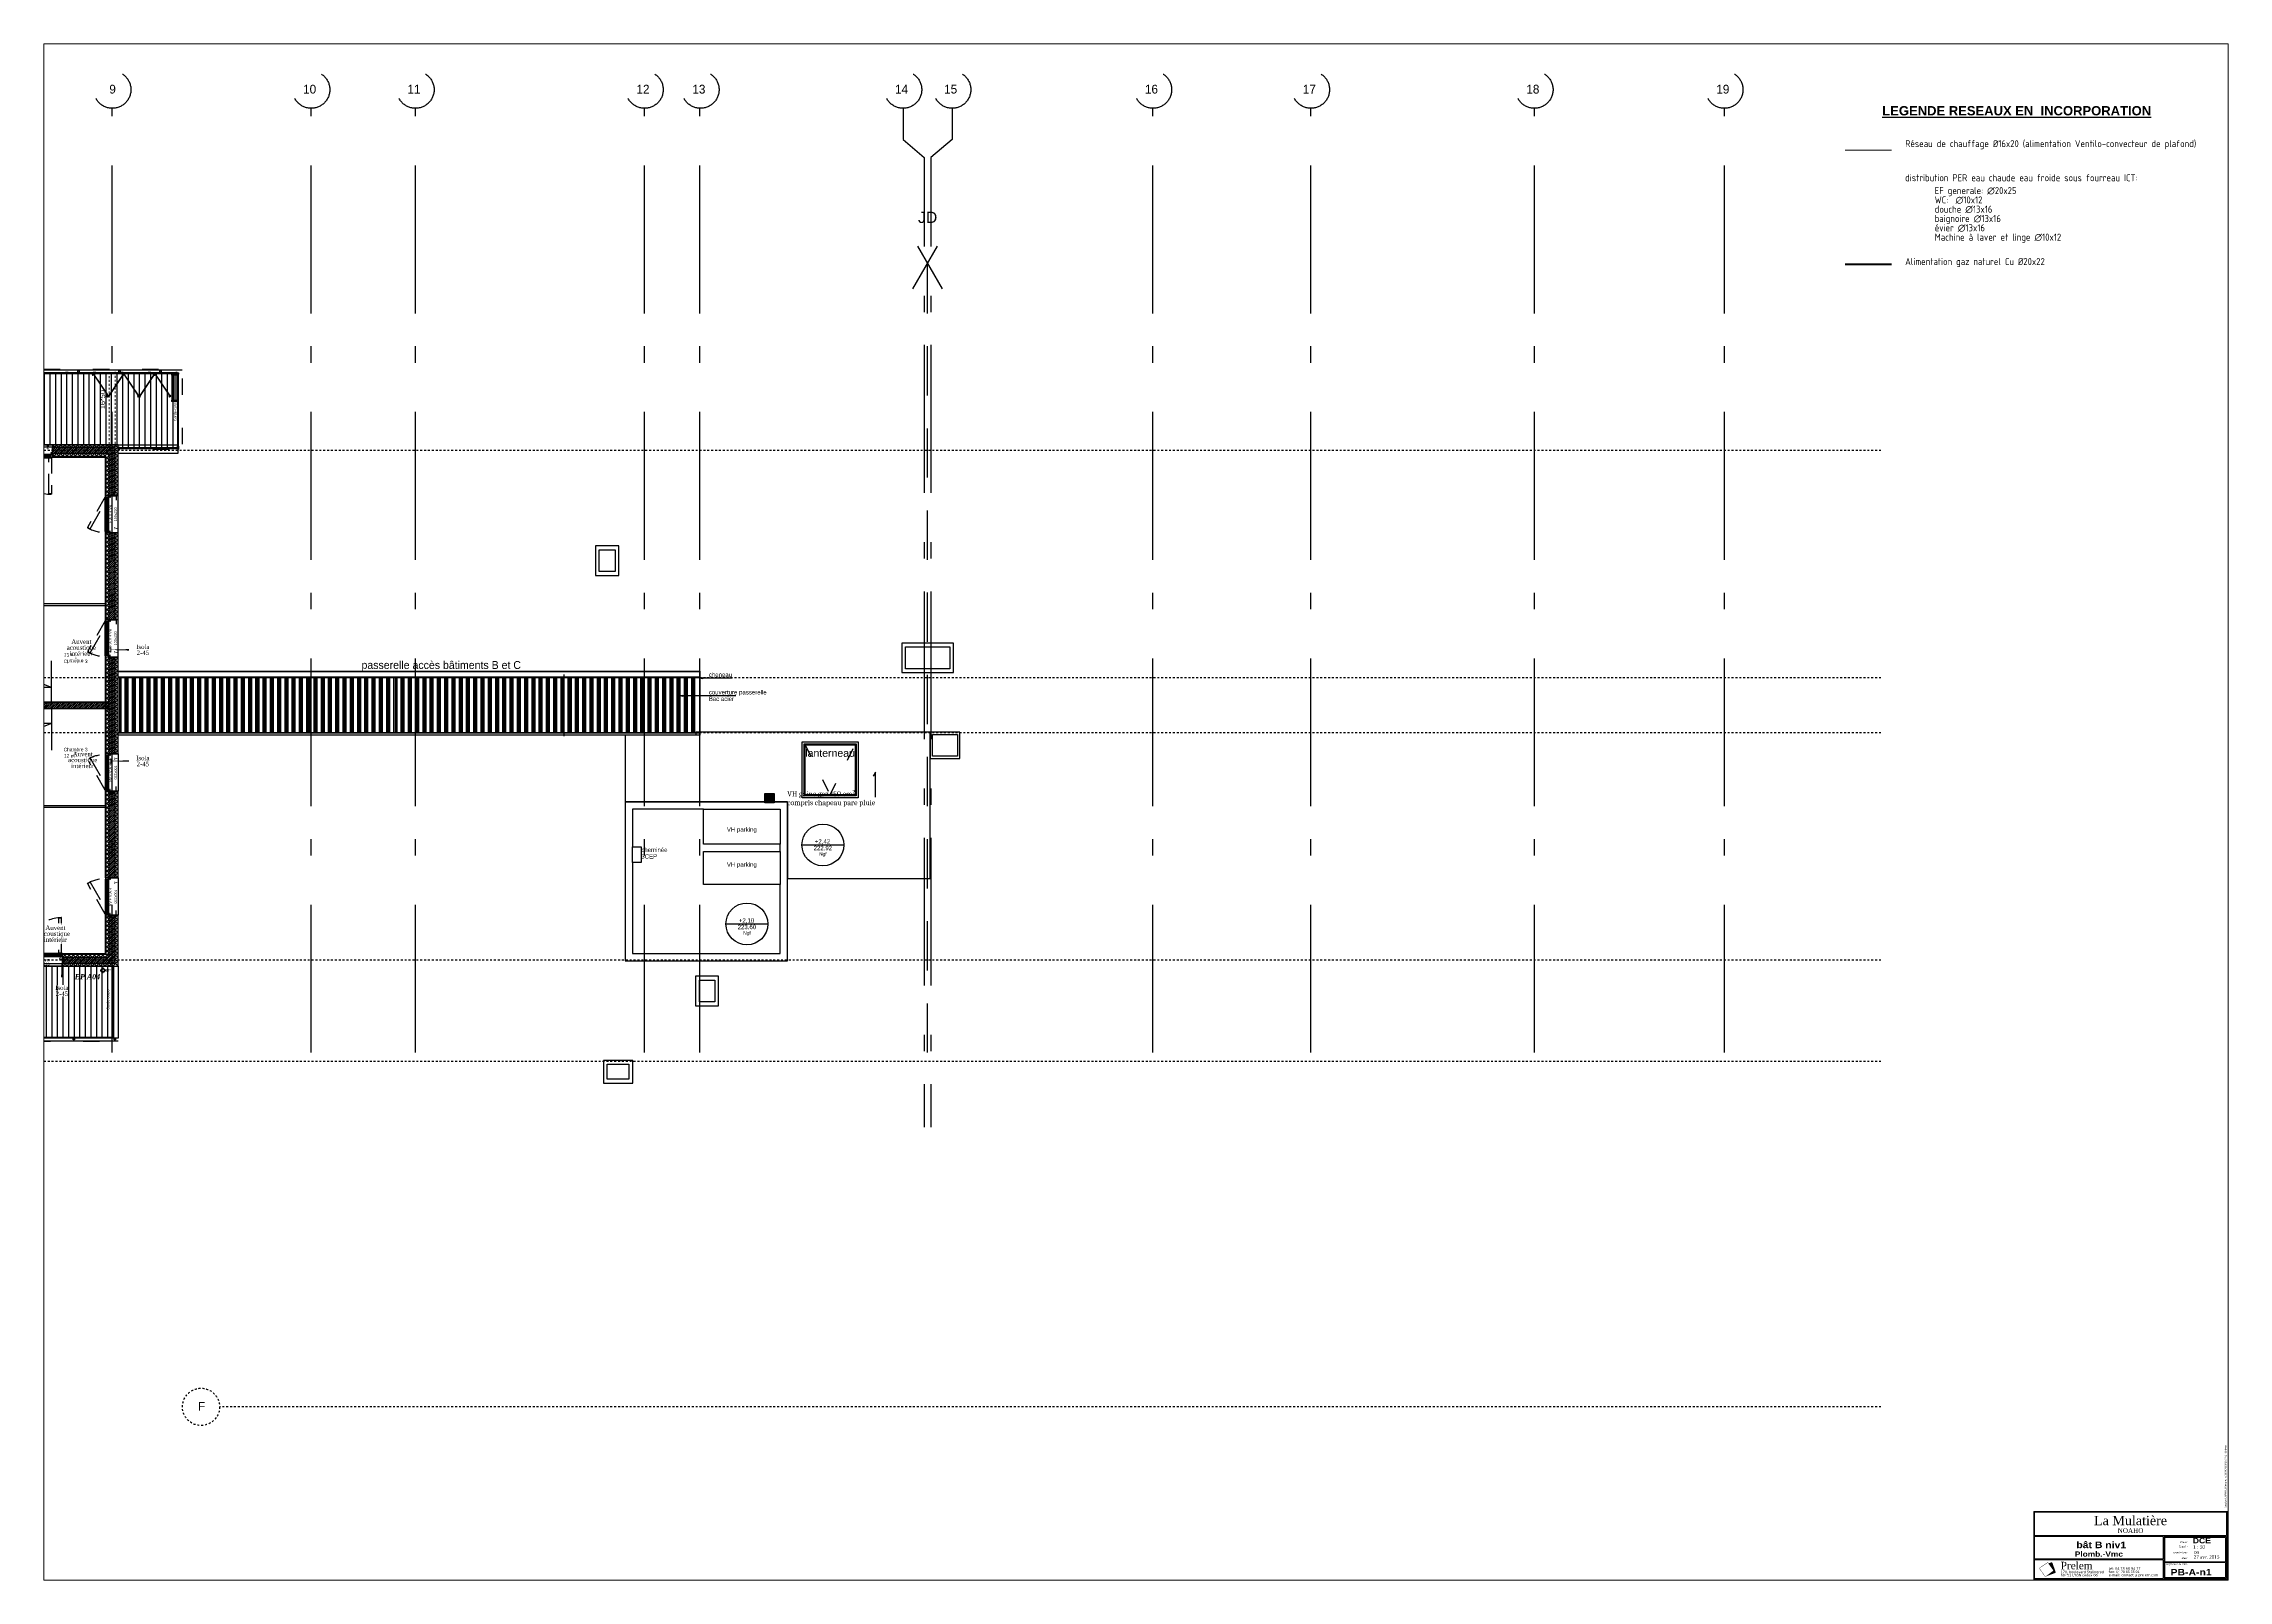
# Paper-space layout 'PB-B-n1' of a CAD drawing. Extents: x 3 to 1176, y 3 to 828.
# The model-space entities are those that its viewports show. They can reach past a viewport. Long polylines and large blocks are cut down to what shows.
import ezdxf
from ezdxf import colors
from ezdxf.entities.mleader import LeaderData, LeaderLine
from ezdxf.enums import TextEntityAlignment as Align
from ezdxf.math import Vec2, Vec3

# ---------------------------------------------------------------- set-up
doc = ezdxf.new("R2010")
doc.units = 0
for name, pattern in [('ACAD_ISO03W100', [0.295276, 0.11811, -0.177165]), ('ACAD_ISO14W100', [24, 12, -3, 0, -3, 0, -3, 0, -3]), ('CONTINU', [0]), ('prlm_chauff', [0.93, 0.75, -0.065, 0.05, -0.065]), ('prlm_ef', [0.165, 0.1, -0.065]), ('Style de ligne -1', [0.41664, 0.20828, -0.20836]), ('Style de ligne -11', [0.347222, 0.20828, -0.138942]), ('Style de ligne -13', [0.147638, 0.098425, -0.049213]), ('Style de ligne -14', [0.147638, 0.098425, -0.049213]), ('Style de ligne -17', [0.347222, 0.20828, -0.138942]), ('Style de ligne -18', [0.164042, 0.054681, -0.109361]), ('Style de ligne -19', [0.166667, 0.055556, -0.111111]), ('Style de ligne -27', [0.164042, 0.054681, -0.109361]), ('Style de ligne -5', [0.20828, 0.069425, -0.138855]), ('Style de ligne -6', [1.04164, 0.625, -0.20828, 0.06943, -0.13893]), ('VW-01', [0.41656, 0.20828, -0.20828])]:
    doc.linetypes.add(name, pattern=pattern)
for name, color, linetype in [('_GAZELEC-EAU CHAUDE', 1, 'Continuous'), ('_GC2E-PB-chauffage', 20, 'ACAD_ISO14W100'), ('B amÈnagement intÈrieur_Hatch', 252, 'Continuous'), ('B aménagement intérieur', 252, 'Continuous'), ('B BATI-équipement-sanitaires', 252, 'Continuous'), ('B faience', 252, 'Style de ligne -11'), ('B Faux plafonds', 252, 'Continuous'), ('B GÈnÈral_Hatch', 252, 'Continuous'), ('B Général', 252, 'Continuous'), ('C ANNOTATIONS-axes horizontaux', 252, 'Style de ligne -1'), ('C ANNOTATIONS-cotation', 252, 'Continuous'), ('C ANNOTATIONS-cotation_Hatch', 252, 'Continuous'), ('C ANNOTATIONS-niveaux', 252, 'Continuous'), ('C ANNOTATIONS-PMR', 252, 'Style de ligne -5'), ('C ANNOTATIONS-prestations', 252, 'Continuous'), ('C ANNOTATIONS-texte', 252, 'Continuous'), ('C ANNOTATIONS-texte surfaces', 252, 'Continuous'), ('D SURFACES-shab', 252, 'Continuous'), ('F REMPLISSAGE-TE', 252, 'Continuous'), ('F REMPLISSAGE-TE_Hatch', 252, 'Continuous'), ('F REMPLISSAGE-vert clair', 252, 'Continuous'), ('F REMPLISSAGE-vert foncé', 252, 'Continuous'), ('F REMPLISSAGE-vert hachurÈ_Hatch', 252, 'Continuous'), ('F REMPLISSAGE-vert hachuré', 252, 'Continuous'), ('Général', 252, 'Continuous'), ('passage réseaux', 7, 'Continuous'), ('prlm-CHAUFF', 30, 'Continuous'), ('prlm-EAU-EF', 161, 'Continuous'), ('prlm-EAU-EPEXT', 145, 'Continuous'), ('prlm-MOD', 64, 'Continuous'), ('prlm-MOD-PB', 123, 'Continuous'), ('prlm-VMC', 93, 'Continuous')]:
    doc.layers.add(name, color=color, linetype=linetype)
for name, color, linetype, lineweight in [('_GAZELEC-RESERVATION', 1, 'Continuous', 18), ('B BATI-lumon', 252, 'Continuous', 20), ('B BATI-structure', 252, 'VW-01', 18), ('prlm-ZCARTOUCHE', 181, 'Continuous', 13), ('w_.prlm-EAU-EPEXT', 252, 'Continuous', 18)]:
    doc.layers.add(name, color=color, linetype=linetype, lineweight=lineweight)
doc.layers.add('prlm-ZEROPLOT', color=254, linetype='Continuous', plot=False)
doc.styles.add('Arial', font='arial.ttf')
doc.styles.add('Eurostile', font='')
doc.styles.add('Eurostile (bold)', font='')
doc.styles.add('Eurostile (italic)', font='')
doc.styles.add('prlm-ariblk', font='ariblk.ttf', dxfattribs={"height": 2.7})
doc.styles.add('prlm-eau-ep', font='timesbi.ttf', dxfattribs={"height": 18})
doc.styles.add('prlm-georgia', font='georgia.ttf', dxfattribs={"height": 1.8})
doc.styles.add('prlm-mod', font='cambriaz.ttf', dxfattribs={"height": 18})
doc.styles.add('prlm-verdana', font='verdana.ttf', dxfattribs={"height": 0.9})
doc.styles.add('prlm-vmc', font='pala.ttf', dxfattribs={"height": 14})
doc.styles.get("Standard").update_dxf_attribs({"font": 'isocp.shx', "height": 15})
doc.styles.add('Times New Roman (bold italic)', font='timesbi.ttf')
doc.styles.get('Eurostile').set_extended_font_data('Eurostile')
doc.styles.get('Eurostile (bold)').set_extended_font_data('Eurostile', bold=True)
doc.styles.get('Eurostile (italic)').set_extended_font_data('Eurostile', italic=True)
pattern_1 = [(45, (0, 0.2205), (-3.527778, 3.30729), [])]
pattern_2 = [(-90, (-1e-15, 1.6667), (-5, 5e-14), [])]
pattern_3 = [(-89.987, (-81.0432, 107.5553), (2.461262, -4.260808), [2.84091, -5.68182]), (30.013, (-81.0432, 107.5553), (2.459337, 4.26192), [2.84091, -5.68182]), (-29.987, (-76.122, 104.7155), (4.920599, 0.001112), [2.84091, -5.68182])]
pattern_4 = [(225, (0, 0), (5.656854, -5.656854), []), (315, (0, 0), (-5.656854, -5.656854), [])]
pattern_5 = [(45, (0, 0), (2.4253472, -2.6458333), [])]
pattern_6 = [(135, (0, 0), (-5.656854, -5.656854), []), (225, (0, 0), (-5.656854, 5.656854), [])]
pattern_7 = [(135, (0, 0), (-5.656854, -5.656854), []), (225, (0, 0), (-5.656854, 5.656854), [])]
pattern_8 = [(135, (0, 0), (-5.656854, -5.656854), []), (225, (0, 0), (-5.656854, 5.656854), [])]

# ---------------------------------------------------------------- blocks, each defined once
blk = doc.blocks.new('cartouche_BET')
at = {"layer": 'prlm-ZCARTOUCHE'}
blk.add_hatch(color=0, dxfattribs=at).paths.add_polyline_path([(10, 4.5), (10.1, 4.2), (10, 4), (6.2, 1.2), (11.1, 3), (11.2, 3.2), (11.2, 3.6), (9.5, 8.4), (9.3, 8.6), (9, 8.6), (7.6, 8.1), (7.5, 8)])
at = {"layer": 'prlm-ZCARTOUCHE', "color": 0}
blk.add_lwpolyline([(0, 10), (0, 0), (69, 0), (69, 10)], close=True, dxfattribs=at)
for points, const_width in [([(6.8, 8.4), (2.8, 5.7), (2.7, 5.4), (2.8, 5.1), (5.5, 1.2), (5.8, 1.1), (6.2, 1.2), (10, 4), (10.1, 4.2), (10, 4.5), (7.2, 8.4), (7, 8.5), (6.8, 8.4)], 0.18), ([(6.2, 1.2), (11.1, 3), (11.2, 3.2), (11.2, 3.6), (9.5, 8.4), (9.3, 8.6), (9, 8.6), (7.6, 8.1), (7.5, 8)], 0.09)]:
    blk.add_lwpolyline(points, dxfattribs=dict(at, const_width=const_width))
at = {"layer": 'prlm-ZCARTOUCHE', "color": 0, "attachment_point": 4, "line_spacing_factor": 0.8, "style": 'prlm-verdana'}
for s, insert, char_height, width in [('{\\fGeorgia|b0|i0|c0|p18;Prelem}', (14, 6.9), 4, 47.634), ('170, boulevard Stalingrad   ^J69451 LYON cedex 06', (14, 2.6), 1.3, 47.634), ('tél: 04 78 68 94 77\\Pfax: {\\H0.92308x;04 78 85 55 01}   \\Pe-mail: contact {\\H0.7692x;@} prelem.com', (39.8, 3.4), 1.3, 31.069)]:
    blk.add_mtext(s, dxfattribs=dict(at, insert=insert, char_height=char_height, width=width))
blk = doc.blocks.new('$CTfon')
at = {"color": 0}
blk.add_wipeout([(-104.5, 37), (0.5, 37), (0.5, -0.5), (-104.5, -0.5)], dxfattribs=at).dxf.layer = 'prlm-ZCARTOUCHE'
at = {"layer": 'prlm-ZCARTOUCHE', "color": 0}
for points in [[(-104, 36.5), (0, 36.5), (0, 0), (-104, 0)], [(-103.5, 36), (-0.5, 36), (-0.5, 23.5), (-103.5, 23.5)], [(-103.5, 23), (-34.5, 23), (-34.5, 11), (-103.5, 11)], [(-34, 23), (-0.5, 23), (-0.5, 0.5), (-34, 0.5)], [(-1, 9.5), (-33.5, 9.5), (-33.5, 22.5), (-1, 22.5)], [(-1, 1), (-33.5, 1), (-33.5, 9), (-1, 9)]]:
    blk.add_lwpolyline(points, close=True, dxfattribs=at)
blk.add_blockref('cartouche_BET', (-103.5, 0.5), dxfattribs=at)
at = {"layer": 'prlm-ZCARTOUCHE', "color": 0, "linetype": 'ByBlock', "ltscale": 20, "char_height": 1, "attachment_point": 6}
for s, insert, width in [('{\\fGeorgia|b0|i1|c0|p18;Imprimé par}', (-21.5, 14.3), 11), ('{\\fGeorgia|b0|i1|c0|p18;Échelle}', (-21.5, 17.5), 11), ('{\\fGeorgia|b0|i1|c0|p18;Phase}', (-21.5, 20.1), 11), ('{\\fGeorgia|b0|i1|c0|p18;Date}', (-21.5, 11.5), 11), ('{\\fGeorgia|b0|i1|c0|p18;Référence du Plan}', (-21.5, 8), 12.86)]:
    blk.add_mtext(s, dxfattribs=dict(at, insert=insert, width=width))
blk = doc.blocks.new('$CTaff')
at = {"layer": 'prlm-ZCARTOUCHE', "color": 0, "linetype": 'ByBlock', "lineweight": -2, "style": 'prlm-georgia', "flags": 8}
blk.add_attdef('CTAFF', text='', height=5, dxfattribs=at).set_placement((-52.5, 32.1), align=Align.MIDDLE_CENTER)
blk = doc.blocks.new('$CTcli')
at = {"layer": 'prlm-ZCARTOUCHE', "color": 0, "linetype": 'ByBlock', "lineweight": -2, "style": 'prlm-georgia', "flags": 8}
blk.add_attdef('CTCLI', text='', height=2.5, dxfattribs=at).set_placement((-52.5, 26.7), align=Align.MIDDLE_CENTER)
blk = doc.blocks.new('$ctpha')
at = {"layer": 'prlm-ZCARTOUCHE', "color": 0, "style": 'prlm-ariblk', "flags": 8}
blk.add_attdef('CTPHA', text='', height=2.9, dxfattribs=at).set_placement((0, 0), align=Align.MIDDLE_CENTER)
blk = doc.blocks.new('$CTsca')
at = {"layer": 'prlm-ZCARTOUCHE', "color": 0, "style": 'prlm-georgia', "flags": 8}
blk.add_attdef('CTSCA', (-18.8, 17), '', height=1.8, dxfattribs=at)
blk = doc.blocks.new('$CTtit')
at = {"layer": 'prlm-ZCARTOUCHE', "color": 0, "linetype": 'ByBlock', "lineweight": -2, "style": 'prlm-ariblk', "flags": 8}
blk.add_attdef('CTTIT', text='', height=3.5, dxfattribs=at).set_placement((-68.2, 19), align=Align.MIDDLE_CENTER)
blk = doc.blocks.new('$ctlot')
at = {"layer": 'prlm-ZCARTOUCHE', "color": 0, "style": 'prlm-ariblk', "flags": 8}
blk.add_attdef('CTLOT', text='', height=2.8, dxfattribs=at).set_placement((0, 0), align=Align.MIDDLE_CENTER)
blk = doc.blocks.new('B n1.Groupe-1')
at = {"layer": 'B Général', "linetype": 'Continuous', "flags": 128}
for points in [[(119782.7, -121848.3), (119932.7, -121848.3), (119932.7, -121998.3), (119782.7, -121998.3)], [(119787.7, -121853.3), (119927.7, -121853.3), (119927.7, -121993.3), (119787.7, -121993.3)], [(119790.7, -121856.3), (119924.7, -121856.3), (119924.7, -121990.3), (119790.7, -121990.3)]]:
    blk.add_lwpolyline(points, close=True, dxfattribs=at)
blk = doc.blocks.new('B n1.Groupe-2-1')
at = {"layer": 'B Général', "linetype": 'Style de ligne -27', "ltscale": 25.4}
for p, q in [((119790.7, -121856.3), (119857.7, -121990.3)), ((119857.7, -121990.3), (119924.7, -121856.3))]:
    blk.add_line(p, q, dxfattribs=at)
at = {"layer": 'B Général'}
blk.add_blockref('B n1.Groupe-1', (0, 0), dxfattribs=at)
at = {"layer": 'B Général', "insert": (119857.7, -121868.1), "char_height": 20.2, "attachment_point": 2, "line_spacing_factor": 0.959385, "style": 'Arial'}
blk.add_mtext('lanterneau', dxfattribs=at)
blk = doc.blocks.new('B n1.Groupe-3-1')
at = {"layer": 'B Général', "linetype": 'Continuous'}
for p, q in [((117949.6, -121675.2), (117949.6, -121823.7)), ((117953.1, -121675.2), (117953.1, -121823.7)), ((117964.5, -121675.2), (117964.5, -121823.7)), ((117968.1, -121675.2), (117968.1, -121823.7)), ((117969.1, -121675.2), (117969.1, -121823.7)), ((117972.6, -121675.2), (117972.6, -121823.7)), ((117984, -121675.2), (117984, -121823.7)), ((117987.6, -121675.2), (117987.6, -121823.7)), ((117988.6, -121675.2), (117988.6, -121823.7)), ((117992.1, -121675.2), (117992.1, -121823.7)), ((118003.5, -121675.2), (118003.5, -121823.7)), ((118007.1, -121675.2), (118007.1, -121823.7)), ((118008.1, -121675.2), (118008.1, -121823.7)), ((118011.6, -121675.2), (118011.6, -121823.7)), ((118023, -121675.2), (118023, -121823.7)), ((118026.6, -121675.2), (118026.6, -121823.7)), ((118027.6, -121675.2), (118027.6, -121823.7)), ((118031.1, -121675.2), (118031.1, -121823.7)), ((118042.5, -121675.2), (118042.5, -121823.7)), ((118046.1, -121675.2), (118046.1, -121823.7)), ((118047.1, -121675.2), (118047.1, -121823.7)), ((118050.6, -121675.2), (118050.6, -121823.7)), ((118062, -121675.2), (118062, -121823.7)), ((118065.6, -121675.2), (118065.6, -121823.7)), ((118066.6, -121675.2), (118066.6, -121823.7)), ((118070.1, -121675.2), (118070.1, -121823.7)), ((118081.5, -121675.2), (118081.5, -121823.7)), ((118085.1, -121675.2), (118085.1, -121823.7)), ((118086.1, -121675.2), (118086.1, -121823.7)), ((118089.6, -121675.2), (118089.6, -121823.7)), ((118101, -121675.2), (118101, -121823.7)), ((118104.6, -121675.2), (118104.6, -121823.7)), ((118105.6, -121675.2), (118105.6, -121823.7)), ((118109.1, -121675.2), (118109.1, -121823.7)), ((118120.5, -121675.2), (118120.5, -121823.7)), ((118124.1, -121675.2), (118124.1, -121823.7)), ((118125.1, -121675.2), (118125.1, -121823.7)), ((118128.6, -121675.2), (118128.6, -121823.7)), ((118140, -121675.2), (118140, -121823.7)), ((118143.6, -121675.2), (118143.6, -121823.7)), ((118144.6, -121675.2), (118144.6, -121823.7)), ((118148.1, -121675.2), (118148.1, -121823.7)), ((118159.5, -121675.2), (118159.5, -121823.7)), ((118163.1, -121675.2), (118163.1, -121823.7)), ((118164.1, -121675.2), (118164.1, -121823.7)), ((118167.6, -121675.2), (118167.6, -121823.7)), ((118179, -121675.2), (118179, -121823.7)), ((118182.6, -121675.2), (118182.6, -121823.7)), ((118183.6, -121675.2), (118183.6, -121823.7)), ((118187.1, -121675.2), (118187.1, -121823.7)), ((118198.5, -121675.2), (118198.5, -121823.7)), ((118202.1, -121675.2), (118202.1, -121823.7)), ((118203.1, -121675.2), (118203.1, -121823.7)), ((118206.6, -121675.2), (118206.6, -121823.7)), ((118218, -121675.2), (118218, -121823.7)), ((118221.6, -121675.2), (118221.6, -121823.7)), ((118222.6, -121675.2), (118222.6, -121823.7)), ((118226.1, -121675.2), (118226.1, -121823.7)), ((118237.5, -121675.2), (118237.5, -121823.7)), ((118241.1, -121675.2), (118241.1, -121823.7)), ((118242.1, -121675.2), (118242.1, -121823.7)), ((118245.6, -121675.2), (118245.6, -121823.7)), ((118257, -121675.2), (118257, -121823.7)), ((118260.6, -121675.2), (118260.6, -121823.7)), ((118261.6, -121675.2), (118261.6, -121823.7)), ((118265.1, -121675.2), (118265.1, -121823.7)), ((118276.5, -121675.2), (118276.5, -121823.7)), ((118280.1, -121675.2), (118280.1, -121823.7)), ((118281.1, -121675.2), (118281.1, -121823.7)), ((118284.6, -121675.2), (118284.6, -121823.7)), ((118296, -121675.2), (118296, -121823.7)), ((118299.6, -121675.2), (118299.6, -121823.7)), ((118300.6, -121675.2), (118300.6, -121823.7)), ((118304.1, -121675.2), (118304.1, -121823.7)), ((118315.5, -121675.2), (118315.5, -121823.7)), ((118319.1, -121675.2), (118319.1, -121823.7)), ((118320.1, -121675.2), (118320.1, -121823.7)), ((118323.6, -121675.2), (118323.6, -121823.7)), ((118335, -121675.2), (118335, -121823.7)), ((118338.6, -121675.2), (118338.6, -121823.7)), ((118339.6, -121675.2), (118339.6, -121823.7)), ((118343.1, -121675.2), (118343.1, -121823.7)), ((118354.5, -121675.2), (118354.5, -121823.7)), ((118358.1, -121675.2), (118358.1, -121823.7)), ((118359.1, -121675.2), (118359.1, -121823.7)), ((118362.6, -121675.2), (118362.6, -121823.7)), ((118374, -121675.2), (118374, -121823.7)), ((118377.6, -121675.2), (118377.6, -121823.7)), ((118378.6, -121675.2), (118378.6, -121823.7)), ((118382.1, -121675.2), (118382.1, -121823.7)), ((118393.5, -121675.2), (118393.5, -121823.7)), ((118397.1, -121675.2), (118397.1, -121823.7)), ((118398.1, -121675.2), (118398.1, -121823.7)), ((118401.6, -121675.2), (118401.6, -121823.7)), ((118413, -121675.2), (118413, -121823.7)), ((118416.6, -121675.2), (118416.6, -121823.7)), ((118417.6, -121675.2), (118417.6, -121823.7)), ((118421.1, -121675.2), (118421.1, -121823.7)), ((118432.5, -121675.2), (118432.5, -121823.7)), ((118436.1, -121675.2), (118436.1, -121823.7)), ((118437.1, -121675.2), (118437.1, -121823.7)), ((118440.6, -121675.2), (118440.6, -121823.7)), ((118452, -121675.2), (118452, -121823.7)), ((118455.6, -121675.2), (118455.6, -121823.7)), ((118456.6, -121675.2), (118456.6, -121823.7)), ((118460.1, -121675.2), (118460.1, -121823.7)), ((118471.5, -121675.2), (118471.5, -121823.7)), ((118475.1, -121675.2), (118475.1, -121823.7)), ((118476.1, -121675.2), (118476.1, -121823.7)), ((118479.6, -121675.2), (118479.6, -121823.7)), ((118491, -121675.2), (118491, -121823.7)), ((118494.6, -121675.2), (118494.6, -121823.7)), ((118495.6, -121675.2), (118495.6, -121823.7)), ((118499.1, -121675.2), (118499.1, -121823.7)), ((118510.5, -121675.2), (118510.5, -121823.7)), ((118514.1, -121675.2), (118514.1, -121823.7)), ((118515.1, -121675.2), (118515.1, -121823.7)), ((118518.6, -121675.2), (118518.6, -121823.7)), ((118530, -121675.2), (118530, -121823.7)), ((118533.6, -121675.2), (118533.6, -121823.7)), ((118534.6, -121675.2), (118534.6, -121823.7)), ((118538.1, -121675.2), (118538.1, -121823.7)), ((118549.5, -121675.2), (118549.5, -121823.7)), ((118553.1, -121675.2), (118553.1, -121823.7)), ((118554.1, -121675.2), (118554.1, -121823.7)), ((118557.6, -121675.2), (118557.6, -121823.7)), ((118569, -121675.2), (118569, -121823.7)), ((118572.6, -121675.2), (118572.6, -121823.7)), ((118573.6, -121675.2), (118573.6, -121823.7)), ((118577.1, -121675.2), (118577.1, -121823.7)), ((118588.5, -121675.2), (118588.5, -121823.7)), ((118592.1, -121675.2), (118592.1, -121823.7)), ((118593.1, -121675.2), (118593.1, -121823.7)), ((118596.6, -121675.2), (118596.6, -121823.7)), ((118608, -121675.2), (118608, -121823.7)), ((118611.6, -121675.2), (118611.6, -121823.7)), ((118612.6, -121675.2), (118612.6, -121823.7)), ((118616.1, -121675.2), (118616.1, -121823.7)), ((118627.5, -121675.2), (118627.5, -121823.7)), ((118631.1, -121675.2), (118631.1, -121823.7)), ((118632.1, -121675.2), (118632.1, -121823.7)), ((118635.6, -121675.2), (118635.6, -121823.7)), ((118647, -121675.2), (118647, -121823.7)), ((118650.6, -121675.2), (118650.6, -121823.7)), ((118651.6, -121675.2), (118651.6, -121823.7)), ((118655.1, -121675.2), (118655.1, -121823.7)), ((118666.5, -121675.2), (118666.5, -121823.7)), ((118670.1, -121675.2), (118670.1, -121823.7)), ((118671.1, -121675.2), (118671.1, -121823.7)), ((118674.6, -121675.2), (118674.6, -121823.7)), ((118686, -121675.2), (118686, -121823.7)), ((118689.6, -121675.2), (118689.6, -121823.7)), ((118690.6, -121675.2), (118690.6, -121823.7)), ((118694.1, -121675.2), (118694.1, -121823.7)), ((118705.5, -121675.2), (118705.5, -121823.7)), ((118709.1, -121675.2), (118709.1, -121823.7)), ((118710.1, -121675.2), (118710.1, -121823.7)), ((118713.6, -121675.2), (118713.6, -121823.7)), ((118725, -121675.2), (118725, -121823.7)), ((118728.6, -121675.2), (118728.6, -121823.7)), ((118729.6, -121675.2), (118729.6, -121823.7)), ((118733.1, -121675.2), (118733.1, -121823.7)), ((118744.5, -121675.2), (118744.5, -121823.7)), ((118748.1, -121675.2), (118748.1, -121823.7)), ((118749.1, -121675.2), (118749.1, -121823.7)), ((118752.6, -121675.2), (118752.6, -121823.7)), ((118764, -121675.2), (118764, -121823.7)), ((118767.6, -121675.2), (118767.6, -121823.7)), ((118768.6, -121675.2), (118768.6, -121823.7)), ((118772.1, -121675.2), (118772.1, -121823.7)), ((118783.5, -121675.2), (118783.5, -121823.7)), ((118787.1, -121675.2), (118787.1, -121823.7)), ((118788.1, -121675.2), (118788.1, -121823.7)), ((118791.6, -121675.2), (118791.6, -121823.7)), ((118803, -121675.2), (118803, -121823.7)), ((118806.6, -121675.2), (118806.6, -121823.7)), ((118807.6, -121675.2), (118807.6, -121823.7)), ((118811.1, -121675.2), (118811.1, -121823.7)), ((118822.5, -121675.2), (118822.5, -121823.7)), ((118826.1, -121675.2), (118826.1, -121823.7)), ((118827.1, -121675.2), (118827.1, -121823.7)), ((118830.6, -121675.2), (118830.6, -121823.7)), ((118842, -121675.2), (118842, -121823.7)), ((118845.6, -121675.2), (118845.6, -121823.7)), ((118846.6, -121675.2), (118846.6, -121823.7)), ((118850.1, -121675.2), (118850.1, -121823.7)), ((118861.5, -121675.2), (118861.5, -121823.7)), ((118865.1, -121675.2), (118865.1, -121823.7)), ((118866.1, -121675.2), (118866.1, -121823.7)), ((118869.6, -121675.2), (118869.6, -121823.7)), ((118881, -121675.2), (118881, -121823.7)), ((118884.6, -121675.2), (118884.6, -121823.7)), ((118885.6, -121675.2), (118885.6, -121823.7)), ((118889.1, -121675.2), (118889.1, -121823.7)), ((118900.5, -121675.2), (118900.5, -121823.7)), ((118904.1, -121675.2), (118904.1, -121823.7)), ((118905.1, -121675.2), (118905.1, -121823.7)), ((118908.6, -121675.2), (118908.6, -121823.7)), ((118920, -121675.2), (118920, -121823.7)), ((118923.6, -121675.2), (118923.6, -121823.7)), ((118924.6, -121675.2), (118924.6, -121823.7)), ((118928.1, -121675.2), (118928.1, -121823.7)), ((118939.5, -121675.2), (118939.5, -121823.7)), ((118943.1, -121675.2), (118943.1, -121823.7)), ((118944.1, -121675.2), (118944.1, -121823.7)), ((118947.6, -121675.2), (118947.6, -121823.7)), ((118959, -121675.2), (118959, -121823.7)), ((118962.6, -121675.2), (118962.6, -121823.7)), ((118963.6, -121675.2), (118963.6, -121823.7)), ((118967.1, -121675.2), (118967.1, -121823.7)), ((118978.5, -121675.2), (118978.5, -121823.7)), ((118982.1, -121675.2), (118982.1, -121823.7)), ((118983.1, -121675.2), (118983.1, -121823.7)), ((118986.6, -121675.2), (118986.6, -121823.7)), ((118998, -121675.2), (118998, -121823.7)), ((119001.6, -121675.2), (119001.6, -121823.7)), ((119002.6, -121675.2), (119002.6, -121823.7)), ((119006.1, -121675.2), (119006.1, -121823.7)), ((119017.5, -121675.2), (119017.5, -121823.7)), ((119021.1, -121675.2), (119021.1, -121823.7)), ((119022.1, -121675.2), (119022.1, -121823.7)), ((119025.6, -121675.2), (119025.6, -121823.7)), ((119037, -121675.2), (119037, -121823.7)), ((119040.6, -121675.2), (119040.6, -121823.7)), ((119041.6, -121675.2), (119041.6, -121823.7)), ((119045.1, -121675.2), (119045.1, -121823.7)), ((119056.5, -121675.2), (119056.5, -121823.7)), ((119060.1, -121675.2), (119060.1, -121823.7)), ((119061.1, -121675.2), (119061.1, -121823.7)), ((119064.6, -121675.2), (119064.6, -121823.7)), ((119076, -121675.2), (119076, -121823.7)), ((119079.6, -121675.2), (119079.6, -121823.7)), ((119080.6, -121675.2), (119080.6, -121823.7)), ((119084.1, -121675.2), (119084.1, -121823.7)), ((119095.5, -121675.2), (119095.5, -121823.7)), ((119099.1, -121675.2), (119099.1, -121823.7)), ((119100.1, -121675.2), (119100.1, -121823.7)), ((119103.6, -121675.2), (119103.6, -121823.7)), ((119115, -121675.2), (119115, -121823.7)), ((119118.6, -121675.2), (119118.6, -121823.7)), ((119119.6, -121675.2), (119119.6, -121823.7)), ((119123.1, -121675.2), (119123.1, -121823.7)), ((119134.5, -121675.2), (119134.5, -121823.7)), ((119138.1, -121675.2), (119138.1, -121823.7)), ((119139.1, -121675.2), (119139.1, -121823.7)), ((119154, -121675.2), (119154, -121823.7)), ((119157.6, -121675.2), (119157.6, -121823.7)), ((119158.6, -121675.2), (119158.6, -121823.7)), ((119162.1, -121675.2), (119162.1, -121823.7)), ((119173.5, -121675.2), (119173.5, -121823.7)), ((119177.1, -121675.2), (119177.1, -121823.7)), ((119178.1, -121675.2), (119178.1, -121823.7)), ((119181.6, -121675.2), (119181.6, -121823.7)), ((119193, -121675.2), (119193, -121823.7)), ((119196.6, -121675.2), (119196.6, -121823.7)), ((119197.6, -121675.2), (119197.6, -121823.7)), ((119201.1, -121675.2), (119201.1, -121823.7)), ((119212.5, -121675.2), (119212.5, -121823.7)), ((119216.1, -121675.2), (119216.1, -121823.7)), ((119217.1, -121675.2), (119217.1, -121823.7)), ((119220.6, -121675.2), (119220.6, -121823.7)), ((119232, -121675.2), (119232, -121823.7)), ((119235.6, -121675.2), (119235.6, -121823.7)), ((119236.6, -121675.2), (119236.6, -121823.7)), ((119240.1, -121675.2), (119240.1, -121823.7)), ((119251.5, -121675.2), (119251.5, -121823.7)), ((119255.1, -121675.2), (119255.1, -121823.7)), ((119256.1, -121675.2), (119256.1, -121823.7)), ((119259.6, -121675.2), (119259.6, -121823.7)), ((119271, -121675.2), (119271, -121823.7)), ((119274.6, -121675.2), (119274.6, -121823.7)), ((119275.6, -121675.2), (119275.6, -121823.7)), ((119279.1, -121675.2), (119279.1, -121823.7)), ((119290.5, -121675.2), (119290.5, -121823.7)), ((119294.1, -121675.2), (119294.1, -121823.7)), ((119295.1, -121675.2), (119295.1, -121823.7)), ((119298.6, -121675.2), (119298.6, -121823.7)), ((119310, -121675.2), (119310, -121823.7)), ((119313.6, -121675.2), (119313.6, -121823.7)), ((119314.6, -121675.2), (119314.6, -121823.7)), ((119318.1, -121675.2), (119318.1, -121823.7)), ((119329.5, -121675.2), (119329.5, -121823.7)), ((119333.1, -121675.2), (119333.1, -121823.7)), ((119334.1, -121675.2), (119334.1, -121823.7)), ((119337.6, -121675.2), (119337.6, -121823.7)), ((119349, -121675.2), (119349, -121823.7)), ((119352.6, -121675.2), (119352.6, -121823.7)), ((119353.6, -121675.2), (119353.6, -121823.7)), ((119357.1, -121675.2), (119357.1, -121823.7)), ((119368.5, -121675.2), (119368.5, -121823.7)), ((119372.1, -121675.2), (119372.1, -121823.7)), ((119373.1, -121675.2), (119373.1, -121823.7)), ((119376.6, -121675.2), (119376.6, -121823.7)), ((119388, -121675.2), (119388, -121823.7)), ((119391.6, -121675.2), (119391.6, -121823.7)), ((119392.6, -121675.2), (119392.6, -121823.7)), ((119396.1, -121675.2), (119396.1, -121823.7)), ((119407.5, -121675.2), (119407.5, -121823.7)), ((119411.1, -121675.2), (119411.1, -121823.7)), ((119412.1, -121675.2), (119412.1, -121823.7)), ((119415.6, -121675.2), (119415.6, -121823.7)), ((119427, -121675.2), (119427, -121823.7)), ((119430.6, -121675.2), (119430.6, -121823.7)), ((119431.6, -121675.2), (119431.6, -121823.7)), ((119435.1, -121675.2), (119435.1, -121823.7)), ((119446.5, -121675.2), (119446.5, -121823.7)), ((119450.1, -121675.2), (119450.1, -121823.7)), ((119451.1, -121675.2), (119451.1, -121823.7)), ((119454.6, -121675.2), (119454.6, -121823.7)), ((119466, -121675.2), (119466, -121823.7)), ((119469.6, -121675.2), (119469.6, -121823.7)), ((119470.6, -121675.2), (119470.6, -121823.7)), ((119474.1, -121675.2), (119474.1, -121823.7)), ((119485.5, -121675.2), (119485.5, -121823.7)), ((119489.1, -121675.2), (119489.1, -121823.7)), ((119490.1, -121675.2), (119490.1, -121823.7)), ((119493.6, -121675.2), (119493.6, -121823.7))]:
    blk.add_line(p, q, dxfattribs=at)
at = {"layer": 'B Général', "linetype": 'Continuous', "flags": 128}
for points in [[(117946.6, -121658.7), (119507.6, -121658.7), (119507.6, -121675.2), (117946.6, -121675.2)], [(117946.6, -121658.7), (119507.6, -121658.7), (119507.6, -121660.2), (117946.6, -121660.2)], [(117946.6, -121673.7), (119507.6, -121673.7), (119507.6, -121675.2), (117946.6, -121675.2)], [(117946.6, -121675.2), (119507.6, -121675.2), (119507.6, -121823.7), (117946.6, -121823.7)], [(117946.6, -121823.7), (119507.6, -121823.7), (119507.6, -121830.2), (117946.6, -121830.2)]]:
    blk.add_lwpolyline(points, close=True, dxfattribs=at)
blk = doc.blocks.new('B n1.Groupe-4-1')
at = {"layer": 'C ANNOTATIONS-niveaux', "linetype": 'Continuous'}
blk.add_line((119578.2, -122336.9), (119690.7, -122336.9), dxfattribs=at)
blk.add_circle((119634.4, -122336.9), 56.2, dxfattribs=at)
at = {"layer": 'B Général', "attachment_point": 2, "rotation": 360, "line_spacing_factor": 0.894142, "style": 'Eurostile'}
for s, insert, char_height in [('223.60', (119634.4, -122339.2), 11.77), ('+2,10', (119633.4, -122321.8), 11.77), ('Ngf', (119634.4, -122356.2), 9.41)]:
    blk.add_mtext(s, dxfattribs=dict(at, insert=insert, char_height=char_height))
blk = doc.blocks.new('B n1.Groupe-5-1')
at = {"layer": 'C ANNOTATIONS-niveaux', "linetype": 'Continuous'}
blk.add_line((119782.1, -122124.9), (119894.6, -122124.9), dxfattribs=at)
blk.add_circle((119838.3, -122124.9), 56.2, dxfattribs=at)
at = {"layer": 'B Général', "attachment_point": 2, "rotation": 360, "line_spacing_factor": 0.894142, "style": 'Eurostile'}
for s, insert, char_height in [('222.92', (119838.3, -122127.2), 11.77), ('+2,42', (119837.3, -122109.8), 11.77), ('Ngf', (119838.3, -122144.3), 9.41)]:
    blk.add_mtext(s, dxfattribs=dict(at, insert=insert, char_height=char_height))
blk = doc.blocks.new('A n1.Groupe-9-1')
at = {"layer": 'B Général', "linetype": 'Continuous'}
for p, q in [((6224.9, 5110.4), (6224.9, 4917.4)), ((6239.9, 5110.4), (6239.9, 4917.4)), ((6254.9, 5110.4), (6254.9, 4917.4)), ((6269.9, 5110.4), (6269.9, 4917.4)), ((6284.9, 5110.4), (6284.9, 4917.4)), ((6299.9, 5110.4), (6299.9, 4917.4)), ((6314.9, 5110.4), (6314.9, 4917.4)), ((6329.9, 5110.4), (6329.9, 4917.4)), ((6344.9, 5110.4), (6344.9, 4917.4)), ((6359.9, 5110.4), (6359.9, 4917.4)), ((6374.9, 5110.4), (6374.9, 4917.4)), ((6389.9, 5110.4), (6389.9, 4917.4)), ((6404.9, 5110.4), (6404.9, 4917.4)), ((6419.9, 5110.4), (6419.9, 4917.4)), ((6434.9, 5110.4), (6434.9, 4917.4)), ((6449.9, 5110.4), (6449.9, 4917.4)), ((6464.9, 5110.4), (6464.9, 4917.4)), ((6479.9, 5110.4), (6479.9, 4917.4)), ((6494.9, 5110.4), (6494.9, 4917.4)), ((6509.9, 5110.4), (6509.9, 4917.4)), ((6524.9, 5110.4), (6524.9, 4917.4)), ((6539.9, 5110.4), (6539.9, 4917.4)), ((6554.9, 5110.4), (6554.9, 4917.4)), ((6569.9, 5110.4), (6569.9, 4917.4)), ((6584.9, 5110.4), (6584.9, 4917.4)), ((6599.9, 5110.4), (6599.9, 4917.4)), ((6614.9, 5110.4), (6614.9, 4917.4)), ((6629.9, 5110.4), (6629.9, 4917.4)), ((6644.9, 5110.4), (6644.9, 4917.4)), ((6659.9, 5110.4), (6659.9, 4917.4)), ((6674.9, 5110.4), (6674.9, 4917.4)), ((6689.9, 5110.4), (6689.9, 4917.4)), ((6704.9, 5110.4), (6704.9, 4917.4)), ((6719.9, 5110.4), (6719.9, 4917.4)), ((6734.9, 5110.4), (6734.9, 4917.4)), ((6749.9, 5110.4), (6749.9, 4917.4)), ((6764.9, 5110.4), (6764.9, 4917.4)), ((6779.9, 5110.4), (6779.9, 4917.4)), ((6794.9, 5110.4), (6794.9, 4917.4)), ((6809.9, 5110.4), (6809.9, 4917.4)), ((6824.9, 5110.4), (6824.9, 4917.4)), ((6839.9, 5110.4), (6839.9, 4917.4)), ((6854.9, 5110.4), (6854.9, 4917.4)), ((6869.9, 5110.4), (6869.9, 4917.4)), ((6884.9, 5110.4), (6884.9, 4917.4)), ((6899.9, 5110.4), (6899.9, 4917.4)), ((6914.9, 5110.4), (6914.9, 4917.4)), ((6929.9, 5110.4), (6929.9, 4917.4)), ((6944.9, 5110.4), (6944.9, 4917.4)), ((6959.9, 5110.4), (6959.9, 4917.4)), ((6974.9, 5110.4), (6974.9, 4917.4)), ((6989.9, 5110.4), (6989.9, 4917.4)), ((7004.9, 5110.4), (7004.9, 4917.4)), ((7019.9, 5110.4), (7019.9, 4917.4)), ((7034.9, 5110.4), (7034.9, 4917.4)), ((7049.9, 5110.4), (7049.9, 4917.4)), ((7064.9, 5110.4), (7064.9, 4917.4)), ((7079.9, 5110.4), (7079.9, 4917.4)), ((7094.9, 5110.4), (7094.9, 4917.4)), ((7109.9, 5110.4), (7109.9, 4917.4)), ((7124.9, 5110.4), (7124.9, 4917.4)), ((7139.9, 5110.4), (7139.9, 4917.4)), ((7154.9, 5110.4), (7154.9, 4917.4)), ((7169.9, 5110.4), (7169.9, 4917.4)), ((7184.9, 5110.4), (7184.9, 4917.4)), ((7199.9, 5110.4), (7199.9, 4917.4)), ((7214.9, 5110.4), (7214.9, 4917.4)), ((7229.9, 5110.4), (7229.9, 4917.4)), ((7244.9, 5110.4), (7244.9, 4917.4)), ((7259.9, 5110.4), (7259.9, 4917.4)), ((7274.9, 5110.4), (7274.9, 4917.4)), ((7289.9, 5110.4), (7289.9, 4917.4)), ((7304.9, 5110.4), (7304.9, 4917.4)), ((7319.9, 5110.4), (7319.9, 4917.4)), ((7334.9, 5110.4), (7334.9, 4917.4)), ((7349.9, 5110.4), (7349.9, 4917.4)), ((7364.9, 5110.4), (7364.9, 4917.4)), ((7379.9, 5110.4), (7379.9, 4917.4)), ((7394.9, 5110.4), (7394.9, 4917.4)), ((7409.9, 5110.4), (7409.9, 4917.4)), ((7424.9, 5110.4), (7424.9, 4917.4)), ((7439.9, 5110.4), (7439.9, 4917.4)), ((7454.9, 5110.4), (7454.9, 4917.4)), ((7469.9, 5110.4), (7469.9, 4917.4)), ((7484.9, 5110.4), (7484.9, 4917.4)), ((7499.9, 5110.4), (7499.9, 4917.4)), ((7514.9, 5110.4), (7514.9, 4917.4)), ((7529.9, 5110.4), (7529.9, 4917.4)), ((7544.9, 5110.4), (7544.9, 4917.4)), ((7559.9, 5110.4), (7559.9, 4917.4)), ((7574.9, 5110.4), (7574.9, 4917.4)), ((7589.9, 5110.4), (7589.9, 4917.4)), ((7604.9, 5110.4), (7604.9, 4917.4)), ((7619.9, 5110.4), (7619.9, 4917.4)), ((7634.9, 5110.4), (7634.9, 4917.4)), ((7649.9, 5110.4), (7649.9, 4909.4)), ((7664.9, 5110.4), (7664.9, 4909.4)), ((7679.9, 5110.4), (7679.9, 4909.4)), ((7694.9, 5110.4), (7694.9, 4909.4)), ((7709.9, 5110.4), (7709.9, 4909.4)), ((7724.9, 5110.4), (7724.9, 4909.4)), ((7739.9, 5110.4), (7739.9, 4909.4)), ((7754.9, 5110.4), (7754.9, 4909.4)), ((7769.9, 5110.4), (7769.9, 4909.4)), ((7784.9, 5110.4), (7784.9, 4909.4)), ((7638.5, 4909.4), (7798.5, 4909.4))]:
    blk.add_line(p, q, dxfattribs=at)
at = {"layer": 'B Général', "linetype": 'Continuous', "flags": 128}
for points in [[(6209.9, 5115.3), (6213.4, 5115.3), (6213.4, 5110.3), (6209.9, 5110.3)], [(7798.5, 4893.4), (7638.5, 4893.4), (7638.5, 4917.4), (6209.9, 4917.4), (6209.9, 5110.4), (7798.5, 5110.4)], [(6319.9, 5115.3), (6323.4, 5115.3), (6323.4, 5110.3), (6319.9, 5110.3)], [(6429.9, 5115.3), (6433.4, 5115.3), (6433.4, 5110.3), (6429.9, 5110.3)], [(6539.9, 5115.3), (6543.4, 5115.3), (6543.4, 5110.3), (6539.9, 5110.3)], [(6649.9, 5115.3), (6653.4, 5115.3), (6653.4, 5110.3), (6649.9, 5110.3)], [(6759.9, 5115.3), (6763.4, 5115.3), (6763.4, 5110.3), (6759.9, 5110.3)], [(6869.9, 5115.3), (6873.4, 5115.3), (6873.4, 5110.3), (6869.9, 5110.3)], [(6979.9, 5115.3), (6983.4, 5115.3), (6983.4, 5110.3), (6979.9, 5110.3)], [(7089.9, 5115.3), (7093.4, 5115.3), (7093.4, 5110.3), (7089.9, 5110.3)], [(7199.9, 5115.3), (7203.4, 5115.3), (7203.4, 5110.3), (7199.9, 5110.3)], [(7309.9, 5115.3), (7313.4, 5115.3), (7313.4, 5110.3), (7309.9, 5110.3)], [(7419.9, 5115.3), (7423.4, 5115.3), (7423.4, 5110.3), (7419.9, 5110.3)], [(7529.9, 5115.3), (7533.4, 5115.3), (7533.4, 5110.3), (7529.9, 5110.3)], [(7639.9, 5115.3), (7643.4, 5115.3), (7643.4, 5110.3), (7639.9, 5110.3)], [(7749.9, 5115.3), (7753.4, 5115.3), (7753.4, 5110.3), (7749.9, 5110.3)]]:
    blk.add_lwpolyline(points, close=True, dxfattribs=at)
blk = doc.blocks.new('A n1.Groupe-11-1')
at = {"layer": 'B Général', "linetype": 'Continuous'}
for p, q in [((6215.7, 3324.4), (6215.7, 3517.4)), ((6230.7, 3324.4), (6230.7, 3517.4)), ((6245.7, 3324.4), (6245.7, 3517.4)), ((6260.7, 3324.4), (6260.7, 3517.4)), ((6275.7, 3324.4), (6275.7, 3517.4)), ((6290.7, 3324.4), (6290.7, 3517.4)), ((6305.7, 3324.4), (6305.7, 3517.4)), ((6320.7, 3324.4), (6320.7, 3517.4)), ((6335.7, 3324.4), (6335.7, 3517.4)), ((6350.7, 3324.4), (6350.7, 3517.4)), ((6365.7, 3324.4), (6365.7, 3517.4)), ((6380.7, 3324.4), (6380.7, 3517.4)), ((6395.7, 3324.4), (6395.7, 3517.4)), ((6410.7, 3324.4), (6410.7, 3517.4)), ((6425.7, 3324.4), (6425.7, 3517.4)), ((6440.7, 3324.4), (6440.7, 3517.4)), ((6455.7, 3324.4), (6455.7, 3517.4)), ((6470.7, 3324.4), (6470.7, 3517.4)), ((6485.7, 3324.4), (6485.7, 3517.4)), ((6500.7, 3324.4), (6500.7, 3517.4)), ((6515.7, 3324.4), (6515.7, 3517.4)), ((6530.7, 3324.4), (6530.7, 3517.4)), ((6545.7, 3324.4), (6545.7, 3517.4)), ((6560.7, 3324.4), (6560.7, 3517.4)), ((6575.7, 3324.4), (6575.7, 3517.4)), ((6590.7, 3324.4), (6590.7, 3517.4)), ((6605.7, 3324.4), (6605.7, 3517.4)), ((6620.7, 3324.4), (6620.7, 3517.4)), ((6635.7, 3324.4), (6635.7, 3517.4)), ((6650.7, 3324.4), (6650.7, 3517.4)), ((6665.7, 3324.4), (6665.7, 3517.4)), ((6680.7, 3324.4), (6680.7, 3517.4)), ((6695.7, 3324.4), (6695.7, 3517.4)), ((6710.7, 3324.4), (6710.7, 3517.4)), ((6725.7, 3324.4), (6725.7, 3517.4)), ((6740.7, 3324.4), (6740.7, 3517.4)), ((6755.7, 3324.4), (6755.7, 3517.4)), ((6770.7, 3324.4), (6770.7, 3517.4)), ((6785.7, 3324.4), (6785.7, 3517.4)), ((6800.7, 3324.4), (6800.7, 3517.4)), ((6815.7, 3324.4), (6815.7, 3517.4)), ((6830.7, 3324.4), (6830.7, 3517.4)), ((6845.7, 3324.4), (6845.7, 3517.4)), ((6860.7, 3324.4), (6860.7, 3517.4)), ((6875.7, 3324.4), (6875.7, 3517.4)), ((6890.7, 3324.4), (6890.7, 3517.4)), ((6905.7, 3324.4), (6905.7, 3517.4)), ((6920.7, 3324.4), (6920.7, 3517.4)), ((6935.7, 3324.4), (6935.7, 3517.4)), ((6950.7, 3324.4), (6950.7, 3517.4)), ((6965.7, 3324.4), (6965.7, 3517.4)), ((6980.7, 3324.4), (6980.7, 3517.4)), ((6995.7, 3324.4), (6995.7, 3517.4)), ((7010.7, 3324.4), (7010.7, 3517.4)), ((7025.7, 3324.4), (7025.7, 3517.4)), ((7040.7, 3324.4), (7040.7, 3517.4)), ((7055.7, 3324.4), (7055.7, 3517.4)), ((7070.7, 3324.4), (7070.7, 3517.4)), ((7085.7, 3324.4), (7085.7, 3517.4)), ((7100.7, 3324.4), (7100.7, 3517.4)), ((7115.7, 3324.4), (7115.7, 3517.4)), ((7130.7, 3324.4), (7130.7, 3517.4)), ((7145.7, 3324.4), (7145.7, 3517.4)), ((7160.7, 3324.4), (7160.7, 3517.4)), ((7175.7, 3324.4), (7175.7, 3517.4)), ((7190.7, 3324.4), (7190.7, 3517.4)), ((7205.7, 3324.4), (7205.7, 3517.4)), ((7220.7, 3324.4), (7220.7, 3517.4)), ((7235.7, 3324.4), (7235.7, 3517.4)), ((7250.7, 3324.4), (7250.7, 3517.4)), ((7265.7, 3324.4), (7265.7, 3517.4)), ((7280.7, 3324.4), (7280.7, 3517.4)), ((7295.7, 3324.4), (7295.7, 3517.4)), ((7310.7, 3324.4), (7310.7, 3517.4)), ((7325.7, 3324.4), (7325.7, 3517.4)), ((7340.7, 3324.4), (7340.7, 3517.4)), ((7355.7, 3324.4), (7355.7, 3517.4)), ((7370.7, 3324.4), (7370.7, 3517.4)), ((7385.7, 3324.4), (7385.7, 3517.4)), ((7400.7, 3324.4), (7400.7, 3517.4)), ((7415.7, 3324.4), (7415.7, 3517.4)), ((7430.7, 3324.4), (7430.7, 3517.4)), ((7445.7, 3324.4), (7445.7, 3517.4)), ((7460.7, 3324.4), (7460.7, 3517.4)), ((7475.7, 3324.4), (7475.7, 3517.4)), ((7490.7, 3324.4), (7490.7, 3517.4)), ((7505.7, 3324.4), (7505.7, 3517.4)), ((7520.7, 3324.4), (7520.7, 3517.4)), ((7535.7, 3324.4), (7535.7, 3517.4)), ((7550.7, 3324.4), (7550.7, 3517.4)), ((7565.7, 3324.4), (7565.7, 3517.4)), ((7580.7, 3324.4), (7580.7, 3517.4)), ((7595.7, 3324.4), (7595.7, 3517.4)), ((7610.7, 3324.4), (7610.7, 3517.4)), ((7625.7, 3324.4), (7625.7, 3517.4)), ((6207.9, 3317.4), (7638.5, 3317.4))]:
    blk.add_line(p, q, dxfattribs=at)
at = {"layer": 'B Général', "linetype": 'Continuous', "flags": 128}
for points in [[(6207.9, 3517.4), (7638.5, 3517.4), (7638.5, 3324.4), (6207.9, 3324.4)], [(6307.2, 3324.4), (6310.7, 3324.4), (6310.7, 3319.4), (6307.2, 3319.4)], [(6417.2, 3324.4), (6420.7, 3324.4), (6420.7, 3319.4), (6417.2, 3319.4)], [(6527.2, 3324.4), (6530.7, 3324.4), (6530.7, 3319.4), (6527.2, 3319.4)], [(6637.2, 3324.4), (6640.7, 3324.4), (6640.7, 3319.4), (6637.2, 3319.4)], [(6747.2, 3324.4), (6750.7, 3324.4), (6750.7, 3319.4), (6747.2, 3319.4)], [(6857.2, 3324.4), (6860.7, 3324.4), (6860.7, 3319.4), (6857.2, 3319.4)], [(6967.2, 3324.4), (6970.7, 3324.4), (6970.7, 3319.4), (6967.2, 3319.4)], [(7077.2, 3324.4), (7080.7, 3324.4), (7080.7, 3319.4), (7077.2, 3319.4)], [(7187.2, 3324.4), (7190.7, 3324.4), (7190.7, 3319.4), (7187.2, 3319.4)], [(7297.2, 3324.4), (7300.7, 3324.4), (7300.7, 3319.4), (7297.2, 3319.4)], [(7407.2, 3324.4), (7410.7, 3324.4), (7410.7, 3319.4), (7407.2, 3319.4)], [(7517.2, 3324.4), (7520.7, 3324.4), (7520.7, 3319.4), (7517.2, 3319.4)], [(7627.2, 3324.4), (7630.7, 3324.4), (7630.7, 3319.4), (7627.2, 3319.4)]]:
    blk.add_lwpolyline(points, close=True, dxfattribs=at)
at = {"layer": 'B Général', "linetype": 'Style de ligne -5', "ltscale": 25.4, "flags": 128}
blk.add_lwpolyline([(7626.5, 3517.4), (7638.5, 3517.4), (7638.5, 3314.9), (6207.9, 3314.9), (6207.9, 3326.9), (7626.5, 3326.9)], close=True, dxfattribs=at)
blk = doc.blocks.new('A n1.Groupe-14-1')
at = {"layer": 'B BATI-lumon', "linetype": 'ACAD_ISO03W100', "ltscale": 25.4, "flags": 128}
for points in [[(6984.1, 5112.3), (6987.6, 5112.3), (6987.6, 5111.1), (6985.7, 5111.1), (6985.7, 5108.6), (6987.6, 5108.6), (6987.6, 5107.3), (6984.1, 5107.3), (6984.1, 5111.3), (6984.1, 5111.3)], [(6985.7, 5111.1), (7056.6, 5111.1), (7056.6, 5109.9), (6985.7, 5109.9)], [(6985.7, 5109.9), (7056.6, 5109.9), (7056.6, 5108.6), (6985.7, 5108.6)], [(7058.1, 5112.3), (7054.6, 5112.3), (7054.6, 5111.1), (7056.6, 5111.1), (7056.6, 5108.6), (7054.6, 5108.6), (7054.6, 5107.3), (7058.1, 5107.3), (7058.1, 5111.3), (7058.1, 5111.3)]]:
    blk.add_lwpolyline(points, close=True, dxfattribs=at)
blk = doc.blocks.new('A n1.Groupe-15-1')
at = {"layer": 'B BATI-lumon', "linetype": 'ACAD_ISO03W100', "ltscale": 25.4, "flags": 128}
for points in [[(7058.1, 5112.3), (7061.6, 5112.3), (7061.6, 5111.1), (7059.7, 5111.1), (7059.7, 5108.6), (7061.6, 5108.6), (7061.6, 5107.3), (7058.1, 5107.3), (7058.1, 5111.3), (7058.1, 5111.3)], [(7059.7, 5111.1), (7130.6, 5111.1), (7130.6, 5109.9), (7059.7, 5109.9)], [(7059.7, 5109.9), (7130.6, 5109.9), (7130.6, 5108.6), (7059.7, 5108.6)], [(7132.1, 5112.3), (7128.6, 5112.3), (7128.6, 5111.1), (7130.6, 5111.1), (7130.6, 5108.6), (7128.6, 5108.6), (7128.6, 5107.3), (7132.1, 5107.3), (7132.1, 5111.3), (7132.1, 5111.3)]]:
    blk.add_lwpolyline(points, close=True, dxfattribs=at)
blk = doc.blocks.new('A n1.Groupe-16-1')
at = {"layer": 'B BATI-lumon', "linetype": 'ACAD_ISO03W100', "ltscale": 25.4, "flags": 128}
for points in [[(7132.1, 5112.3), (7135.6, 5112.3), (7135.6, 5111.1), (7133.7, 5111.1), (7133.7, 5108.6), (7135.6, 5108.6), (7135.6, 5107.3), (7132.1, 5107.3), (7132.1, 5111.3), (7132.1, 5111.3)], [(7133.7, 5111.1), (7204.6, 5111.1), (7204.6, 5109.9), (7133.7, 5109.9)], [(7133.7, 5109.9), (7204.6, 5109.9), (7204.6, 5108.6), (7133.7, 5108.6)], [(7206.1, 5112.3), (7202.6, 5112.3), (7202.6, 5111.1), (7204.6, 5111.1), (7204.6, 5108.6), (7202.6, 5108.6), (7202.6, 5107.3), (7206.1, 5107.3), (7206.1, 5111.3), (7206.1, 5111.3)]]:
    blk.add_lwpolyline(points, close=True, dxfattribs=at)
blk = doc.blocks.new('A n1.Groupe-17-1')
at = {"layer": 'B BATI-lumon', "linetype": 'ACAD_ISO03W100', "ltscale": 25.4, "flags": 128}
for points in [[(7206.1, 5112.3), (7209.6, 5112.3), (7209.6, 5111.1), (7207.7, 5111.1), (7207.7, 5108.6), (7209.6, 5108.6), (7209.6, 5107.3), (7206.1, 5107.3), (7206.1, 5111.3), (7206.1, 5111.3)], [(7207.7, 5111.1), (7278.6, 5111.1), (7278.6, 5109.9), (7207.7, 5109.9)], [(7207.7, 5109.9), (7278.6, 5109.9), (7278.6, 5108.6), (7207.7, 5108.6)], [(7280.1, 5112.3), (7276.6, 5112.3), (7276.6, 5111.1), (7278.6, 5111.1), (7278.6, 5108.6), (7276.6, 5108.6), (7276.6, 5107.3), (7280.1, 5107.3), (7280.1, 5111.3), (7280.1, 5111.3)]]:
    blk.add_lwpolyline(points, close=True, dxfattribs=at)
blk = doc.blocks.new('A n1.Groupe-18-1')
at = {"layer": 'B BATI-lumon', "linetype": 'ACAD_ISO03W100', "ltscale": 25.4, "flags": 128}
for points in [[(7280.1, 5112.3), (7283.6, 5112.3), (7283.6, 5111.1), (7281.7, 5111.1), (7281.7, 5108.6), (7283.6, 5108.6), (7283.6, 5107.3), (7280.1, 5107.3), (7280.1, 5111.3), (7280.1, 5111.3)], [(7281.7, 5111.1), (7352.6, 5111.1), (7352.6, 5109.9), (7281.7, 5109.9)], [(7281.7, 5109.9), (7352.6, 5109.9), (7352.6, 5108.6), (7281.7, 5108.6)], [(7354.1, 5112.3), (7350.6, 5112.3), (7350.6, 5111.1), (7352.6, 5111.1), (7352.6, 5108.6), (7350.6, 5108.6), (7350.6, 5107.3), (7354.1, 5107.3), (7354.1, 5111.3), (7354.1, 5111.3)]]:
    blk.add_lwpolyline(points, close=True, dxfattribs=at)
blk = doc.blocks.new('A n1.Groupe-19-1')
at = {"layer": 'B BATI-lumon', "linetype": 'ACAD_ISO03W100', "ltscale": 25.4, "flags": 128}
for points in [[(7500.5, 5112.3), (7504, 5112.3), (7504, 5111.1), (7502.1, 5111.1), (7502.1, 5108.6), (7504, 5108.6), (7504, 5107.3), (7500.5, 5107.3), (7500.5, 5111.3), (7500.5, 5111.3)], [(7502.1, 5111.1), (7572.9, 5111.1), (7572.9, 5109.9), (7502.1, 5109.9)], [(7502.1, 5109.9), (7572.9, 5109.9), (7572.9, 5108.6), (7502.1, 5108.6)], [(7574.5, 5112.3), (7571, 5112.3), (7571, 5111.1), (7572.9, 5111.1), (7572.9, 5108.6), (7571, 5108.6), (7571, 5107.3), (7574.5, 5107.3), (7574.5, 5111.3), (7574.5, 5111.3)]]:
    blk.add_lwpolyline(points, close=True, dxfattribs=at)
blk = doc.blocks.new('A n1.Groupe-20-1')
at = {"layer": 'B BATI-lumon', "linetype": 'ACAD_ISO03W100', "ltscale": 25.4, "flags": 128}
for points in [[(7574.5, 5112.3), (7578, 5112.3), (7578, 5111.1), (7576.1, 5111.1), (7576.1, 5108.6), (7578, 5108.6), (7578, 5107.3), (7574.5, 5107.3), (7574.5, 5111.3), (7574.5, 5111.3)], [(7576.1, 5111.1), (7646.9, 5111.1), (7646.9, 5109.9), (7576.1, 5109.9)], [(7576.1, 5109.9), (7646.9, 5109.9), (7646.9, 5108.6), (7576.1, 5108.6)], [(7648.5, 5112.3), (7645, 5112.3), (7645, 5111.1), (7646.9, 5111.1), (7646.9, 5108.6), (7645, 5108.6), (7645, 5107.3), (7648.5, 5107.3), (7648.5, 5111.3), (7648.5, 5111.3)]]:
    blk.add_lwpolyline(points, close=True, dxfattribs=at)
blk = doc.blocks.new('A n1.Groupe-21-1')
at = {"layer": 'B BATI-lumon', "linetype": 'ACAD_ISO03W100', "ltscale": 25.4, "flags": 128}
for points in [[(7648.5, 5112.3), (7652, 5112.3), (7652, 5111.1), (7650.1, 5111.1), (7650.1, 5108.6), (7652, 5108.6), (7652, 5107.3), (7648.5, 5107.3), (7648.5, 5111.3), (7648.5, 5111.3)], [(7650.1, 5111.1), (7720.9, 5111.1), (7720.9, 5109.9), (7650.1, 5109.9)], [(7650.1, 5109.9), (7720.9, 5109.9), (7720.9, 5108.6), (7650.1, 5108.6)], [(7722.5, 5112.3), (7719, 5112.3), (7719, 5111.1), (7720.9, 5111.1), (7720.9, 5108.6), (7719, 5108.6), (7719, 5107.3), (7722.5, 5107.3), (7722.5, 5111.3), (7722.5, 5111.3)]]:
    blk.add_lwpolyline(points, close=True, dxfattribs=at)
blk = doc.blocks.new('A n1.Groupe-22-1')
at = {"layer": 'B BATI-lumon', "linetype": 'ACAD_ISO03W100', "ltscale": 25.4, "flags": 128}
for points in [[(7722.5, 5112.3), (7726, 5112.3), (7726, 5111.1), (7724.1, 5111.1), (7724.1, 5108.6), (7726, 5108.6), (7726, 5107.3), (7722.5, 5107.3), (7722.5, 5111.3), (7722.5, 5111.3)], [(7724.1, 5111.1), (7794.9, 5111.1), (7794.9, 5109.9), (7724.1, 5109.9)], [(7724.1, 5109.9), (7794.9, 5109.9), (7794.9, 5108.6), (7724.1, 5108.6)], [(7796.5, 5112.3), (7793, 5112.3), (7793, 5111.1), (7794.9, 5111.1), (7794.9, 5108.6), (7793, 5108.6), (7793, 5107.3), (7796.5, 5107.3), (7796.5, 5111.3), (7796.5, 5111.3)]]:
    blk.add_lwpolyline(points, close=True, dxfattribs=at)
blk = doc.blocks.new('A n1.Groupe-23-1')
at = {"layer": 'B BATI-lumon', "linetype": 'ACAD_ISO03W100', "ltscale": 25.4, "flags": 128}
for points in [[(7791.5, 5107.3), (7791.5, 5103.8), (7792.8, 5103.8), (7792.8, 5105.8), (7795.3, 5105.8), (7795.3, 5103.8), (7796.5, 5103.8), (7796.5, 5107.3), (7792.5, 5107.3), (7792.5, 5107.3)], [(7792.8, 5034.9), (7792.8, 5105.8), (7794, 5105.8), (7794, 5034.9)], [(7794, 5034.9), (7794, 5105.8), (7795.3, 5105.8), (7795.3, 5034.9)], [(7791.5, 5033.3), (7791.5, 5036.8), (7792.8, 5036.8), (7792.8, 5034.9), (7795.3, 5034.9), (7795.3, 5036.8), (7796.5, 5036.8), (7796.5, 5033.3), (7792.5, 5033.3), (7792.5, 5033.3)]]:
    blk.add_lwpolyline(points, close=True, dxfattribs=at)
blk = doc.blocks.new('A n1.Groupe-24-1')
at = {"layer": 'B BATI-lumon', "linetype": 'ACAD_ISO03W100', "ltscale": 25.4, "flags": 128}
for points in [[(6984.1, 5107.3), (6984.1, 5103.8), (6985.4, 5103.8), (6985.4, 5105.8), (6987.9, 5105.8), (6987.9, 5103.8), (6989.1, 5103.8), (6989.1, 5107.3), (6985.1, 5107.3), (6985.1, 5107.3)], [(6985.4, 5034.9), (6985.4, 5105.8), (6986.6, 5105.8), (6986.6, 5034.9)], [(6986.6, 5034.9), (6986.6, 5105.8), (6987.9, 5105.8), (6987.9, 5034.9)], [(6984.1, 5033.3), (6984.1, 5036.8), (6985.4, 5036.8), (6985.4, 5034.9), (6987.9, 5034.9), (6987.9, 5036.8), (6989.1, 5036.8), (6989.1, 5033.3), (6985.1, 5033.3), (6985.1, 5033.3)]]:
    blk.add_lwpolyline(points, close=True, dxfattribs=at)
blk = doc.blocks.new('A n1.Groupe-25-1')
at = {"layer": 'B BATI-lumon', "linetype": 'ACAD_ISO03W100', "ltscale": 25.4, "flags": 128}
for points in [[(6989.1, 5107.3), (6989.1, 5103.8), (6990.4, 5103.8), (6990.4, 5105.8), (6992.9, 5105.8), (6992.9, 5103.8), (6994.1, 5103.8), (6994.1, 5107.3), (6990.1, 5107.3), (6990.1, 5107.3)], [(6990.4, 5034.9), (6990.4, 5105.8), (6991.6, 5105.8), (6991.6, 5034.9)], [(6991.6, 5034.9), (6991.6, 5105.8), (6992.9, 5105.8), (6992.9, 5034.9)], [(6989.1, 5033.3), (6989.1, 5036.8), (6990.4, 5036.8), (6990.4, 5034.9), (6992.9, 5034.9), (6992.9, 5036.8), (6994.1, 5036.8), (6994.1, 5033.3), (6990.1, 5033.3), (6990.1, 5033.3)]]:
    blk.add_lwpolyline(points, close=True, dxfattribs=at)
blk = doc.blocks.new('A n1.Groupe-26-1')
at = {"layer": 'B BATI-lumon', "linetype": 'ACAD_ISO03W100', "ltscale": 25.4, "flags": 128}
for points in [[(6994.1, 5107.3), (6994.1, 5103.8), (6995.4, 5103.8), (6995.4, 5105.8), (6997.9, 5105.8), (6997.9, 5103.8), (6999.1, 5103.8), (6999.1, 5107.3), (6995.1, 5107.3), (6995.1, 5107.3)], [(6995.4, 5034.9), (6995.4, 5105.8), (6996.6, 5105.8), (6996.6, 5034.9)], [(6996.6, 5034.9), (6996.6, 5105.8), (6997.9, 5105.8), (6997.9, 5034.9)], [(6994.1, 5033.3), (6994.1, 5036.8), (6995.4, 5036.8), (6995.4, 5034.9), (6997.9, 5034.9), (6997.9, 5036.8), (6999.1, 5036.8), (6999.1, 5033.3), (6995.1, 5033.3), (6995.1, 5033.3)]]:
    blk.add_lwpolyline(points, close=True, dxfattribs=at)
blk = doc.blocks.new('A n1.Groupe-27-1')
at = {"layer": 'B BATI-lumon', "linetype": 'ACAD_ISO03W100', "ltscale": 25.4, "flags": 128}
for points in [[(7786.5, 5107.3), (7786.5, 5103.8), (7787.8, 5103.8), (7787.8, 5105.8), (7790.3, 5105.8), (7790.3, 5103.8), (7791.5, 5103.8), (7791.5, 5107.3), (7787.5, 5107.3), (7787.5, 5107.3)], [(7787.8, 5034.9), (7787.8, 5105.8), (7789, 5105.8), (7789, 5034.9)], [(7789, 5034.9), (7789, 5105.8), (7790.3, 5105.8), (7790.3, 5034.9)], [(7786.5, 5033.3), (7786.5, 5036.8), (7787.8, 5036.8), (7787.8, 5034.9), (7790.3, 5034.9), (7790.3, 5036.8), (7791.5, 5036.8), (7791.5, 5033.3), (7787.5, 5033.3), (7787.5, 5033.3)]]:
    blk.add_lwpolyline(points, close=True, dxfattribs=at)
blk = doc.blocks.new('A n1.Groupe-28-1')
at = {"layer": 'B BATI-lumon', "linetype": 'ACAD_ISO03W100', "ltscale": 25.4, "flags": 128}
for points in [[(7781.3, 5107.3), (7781.3, 5103.8), (7782.5, 5103.8), (7782.5, 5105.8), (7785, 5105.8), (7785, 5103.8), (7786.3, 5103.8), (7786.3, 5107.3), (7782.3, 5107.3), (7782.3, 5107.3)], [(7782.5, 5034.9), (7782.5, 5105.8), (7783.8, 5105.8), (7783.8, 5034.9)], [(7783.8, 5034.9), (7783.8, 5105.8), (7785, 5105.8), (7785, 5034.9)], [(7781.3, 5033.3), (7781.3, 5036.8), (7782.5, 5036.8), (7782.5, 5034.9), (7785, 5034.9), (7785, 5036.8), (7786.3, 5036.8), (7786.3, 5033.3), (7782.3, 5033.3), (7782.3, 5033.3)]]:
    blk.add_lwpolyline(points, close=True, dxfattribs=at)
blk = doc.blocks.new('A n1.Groupe-29-1')
at = {"layer": 'B BATI-lumon', "linetype": 'ACAD_ISO03W100', "ltscale": 25.4, "flags": 128}
for points in [[(7738.8, 5109), (7740.7, 5106.1), (7739.7, 5105.4), (7738.6, 5107), (7736.5, 5105.6), (7737.6, 5104), (7736.6, 5103.3), (7734.6, 5106.2), (7737.9, 5108.4), (7737.9, 5108.4)], [(7737.6, 5106.3), (7777.1, 5047.5), (7776.1, 5046.8), (7736.6, 5105.6)], [(7738.6, 5107), (7778.1, 5048.2), (7777.1, 5047.5), (7737.6, 5106.3)], [(7780, 5047.6), (7778.1, 5050.5), (7777.1, 5049.8), (7778.1, 5048.2), (7776, 5046.8), (7775, 5048.4), (7773.9, 5047.7), (7775.9, 5044.8), (7779.2, 5047), (7779.2, 5047)]]:
    blk.add_lwpolyline(points, close=True, dxfattribs=at)
blk = doc.blocks.new('A n1.Groupe-30-1')
at = {"layer": 'B BATI-lumon', "linetype": 'ACAD_ISO03W100', "ltscale": 25.4, "flags": 128}
for points in [[(7735, 5106.3), (7695.5, 5047.5), (7694.4, 5048.2), (7733.9, 5107)], [(7736, 5105.6), (7696.5, 5046.8), (7695.5, 5047.5), (7735, 5106.3)], [(7733.8, 5109), (7731.8, 5106.1), (7732.9, 5105.4), (7733.9, 5107), (7736, 5105.6), (7735, 5104), (7736, 5103.3), (7737.9, 5106.2), (7734.6, 5108.4), (7734.6, 5108.4)], [(7692.5, 5047.6), (7694.5, 5050.5), (7695.5, 5049.8), (7694.4, 5048.2), (7696.5, 5046.8), (7697.6, 5048.4), (7698.6, 5047.7), (7696.7, 5044.8), (7693.4, 5047), (7693.4, 5047)]]:
    blk.add_lwpolyline(points, close=True, dxfattribs=at)
blk = doc.blocks.new('A n1.Groupe-31-1')
at = {"layer": 'B BATI-lumon', "linetype": 'ACAD_ISO03W100', "ltscale": 25.4, "flags": 128}
for points in [[(7654.6, 5109), (7656.6, 5106.1), (7655.5, 5105.4), (7654.4, 5107), (7652.4, 5105.6), (7653.4, 5104), (7652.4, 5103.3), (7650.4, 5106.2), (7653.8, 5108.4), (7653.8, 5108.4)], [(7653.4, 5106.3), (7692.9, 5047.5), (7691.9, 5046.8), (7652.4, 5105.6)], [(7654.4, 5107), (7693.9, 5048.2), (7692.9, 5047.5), (7653.4, 5106.3)], [(7695.9, 5047.6), (7693.9, 5050.5), (7692.9, 5049.8), (7693.9, 5048.2), (7691.9, 5046.8), (7690.8, 5048.4), (7689.8, 5047.7), (7691.7, 5044.8), (7695, 5047), (7695, 5047)]]:
    blk.add_lwpolyline(points, close=True, dxfattribs=at)
blk = doc.blocks.new('A n1.Groupe-32-1')
at = {"layer": 'B BATI-lumon', "linetype": 'ACAD_ISO03W100', "ltscale": 25.4, "flags": 128}
for points in [[(7041.6, 5106.3), (7002.1, 5047.5), (7001, 5048.2), (7040.5, 5107)], [(7042.6, 5105.6), (7003.1, 5046.8), (7002.1, 5047.5), (7041.6, 5106.3)], [(7040.4, 5109), (7038.4, 5106.1), (7039.5, 5105.4), (7040.5, 5107), (7042.6, 5105.6), (7041.6, 5104), (7042.6, 5103.3), (7044.5, 5106.2), (7041.2, 5108.4), (7041.2, 5108.4)], [(6999.1, 5047.6), (7001.1, 5050.5), (7002.1, 5049.8), (7001, 5048.2), (7003.1, 5046.8), (7004.2, 5048.4), (7005.2, 5047.7), (7003.3, 5044.8), (7000, 5047), (7000, 5047)]]:
    blk.add_lwpolyline(points, close=True, dxfattribs=at)
blk = doc.blocks.new('A n1.Groupe-33-1')
at = {"layer": 'B BATI-lumon', "linetype": 'ACAD_ISO03W100', "ltscale": 25.4, "flags": 128}
for points in [[(7045.4, 5109), (7047.3, 5106.1), (7046.3, 5105.4), (7045.2, 5107), (7043.1, 5105.6), (7044.2, 5104), (7043.2, 5103.3), (7041.2, 5106.2), (7044.5, 5108.4), (7044.5, 5108.4)], [(7044.2, 5106.3), (7083.7, 5047.5), (7082.7, 5046.8), (7043.2, 5105.6)], [(7045.2, 5107), (7084.7, 5048.2), (7083.7, 5047.5), (7044.2, 5106.3)], [(7086.6, 5047.6), (7084.7, 5050.5), (7083.7, 5049.8), (7084.7, 5048.2), (7082.6, 5046.8), (7081.6, 5048.4), (7080.5, 5047.7), (7082.5, 5044.8), (7085.8, 5047), (7085.8, 5047)]]:
    blk.add_lwpolyline(points, close=True, dxfattribs=at)
blk = doc.blocks.new('A n1.Groupe-34-1')
at = {"layer": 'B BATI-lumon', "linetype": 'ACAD_ISO03W100', "ltscale": 25.4, "flags": 128}
for points in [[(7125.8, 5106.3), (7086.3, 5047.5), (7085.2, 5048.2), (7124.7, 5107)], [(7126.8, 5105.6), (7087.3, 5046.8), (7086.3, 5047.5), (7125.8, 5106.3)], [(7124.6, 5109), (7122.6, 5106.1), (7123.7, 5105.4), (7124.7, 5107), (7126.8, 5105.6), (7125.7, 5104), (7126.8, 5103.3), (7128.7, 5106.2), (7125.4, 5108.4), (7125.4, 5108.4)], [(7083.3, 5047.6), (7085.3, 5050.5), (7086.3, 5049.8), (7085.2, 5048.2), (7087.3, 5046.8), (7088.4, 5048.4), (7089.4, 5047.7), (7087.5, 5044.8), (7084.1, 5047), (7084.1, 5047)]]:
    blk.add_lwpolyline(points, close=True, dxfattribs=at)
blk = doc.blocks.new('A n1.Groupe-35-1')
at = {"layer": 'B BATI-lumon', "linetype": 'ACAD_ISO03W100', "ltscale": 25.4, "flags": 128}
for points in [[(7651.6, 5106.3), (7612.1, 5047.5), (7611.1, 5048.2), (7650.6, 5107)], [(7652.7, 5105.6), (7613.2, 5046.8), (7612.1, 5047.5), (7651.6, 5106.3)], [(7650.4, 5109), (7648.5, 5106.1), (7649.5, 5105.4), (7650.6, 5107), (7652.7, 5105.6), (7651.6, 5104), (7652.6, 5103.3), (7654.6, 5106.2), (7651.3, 5108.4), (7651.3, 5108.4)], [(7609.2, 5047.6), (7611.1, 5050.5), (7612.2, 5049.8), (7611.1, 5048.2), (7613.2, 5046.8), (7614.2, 5048.4), (7615.3, 5047.7), (7613.3, 5044.8), (7610, 5047), (7610, 5047)]]:
    blk.add_lwpolyline(points, close=True, dxfattribs=at)
blk = doc.blocks.new('A n1.Groupe-36-1')
at = {"layer": 'B BATI-lumon', "linetype": 'ACAD_ISO03W100', "ltscale": 25.4, "flags": 128}
for points in [[(7572.9, 5109), (7574.9, 5106.1), (7573.8, 5105.4), (7572.8, 5107), (7570.7, 5105.6), (7571.8, 5104), (7570.7, 5103.3), (7568.8, 5106.2), (7572.1, 5108.4), (7572.1, 5108.4)], [(7571.7, 5106.3), (7611.2, 5047.5), (7610.2, 5046.8), (7570.7, 5105.6)], [(7572.8, 5107), (7612.3, 5048.2), (7611.2, 5047.5), (7571.7, 5106.3)], [(7614.2, 5047.6), (7612.2, 5050.5), (7611.2, 5049.8), (7612.3, 5048.2), (7610.2, 5046.8), (7609.1, 5048.4), (7608.1, 5047.7), (7610, 5044.8), (7613.3, 5047), (7613.3, 5047)]]:
    blk.add_lwpolyline(points, close=True, dxfattribs=at)
blk = doc.blocks.new('A n1.Groupe-37-1')
at = {"layer": 'B BATI-lumon', "linetype": 'Continuous', "flags": 128}
for points in [[(6979.1, 5110.3), (6979.1, 5106.8), (6980.4, 5106.8), (6980.4, 5108.8), (6982.9, 5108.8), (6982.9, 5106.8), (6984.1, 5106.8), (6984.1, 5110.3), (6980.1, 5110.3), (6980.1, 5110.3)], [(6980.4, 4919), (6980.4, 5108.8), (6981.6, 5108.8), (6981.6, 4919)], [(6981.6, 4919), (6981.6, 5108.8), (6982.9, 5108.8), (6982.9, 4919)], [(6979.1, 4917.4), (6979.1, 4920.9), (6980.4, 4920.9), (6980.4, 4919), (6982.9, 4919), (6982.9, 4920.9), (6984.1, 4920.9), (6984.1, 4917.4), (6980.1, 4917.4), (6980.1, 4917.4)]]:
    blk.add_lwpolyline(points, close=True, dxfattribs=at)
blk = doc.blocks.new('A n1.Groupe-38-1')
at = {"layer": 'B BATI-lumon', "linetype": 'Continuous', "flags": 128}
for points in [[(7796.5, 5110.4), (7796.5, 5106.9), (7797.8, 5106.9), (7797.8, 5108.8), (7800.3, 5108.8), (7800.3, 5106.9), (7801.5, 5106.9), (7801.5, 5110.4), (7797.5, 5110.4), (7797.5, 5110.4)], [(7797.8, 4911.9), (7797.8, 5108.8), (7799, 5108.8), (7799, 4911.9)], [(7799, 4911.9), (7799, 5108.8), (7800.3, 5108.8), (7800.3, 4911.9)], [(7796.5, 4910.3), (7796.5, 4913.8), (7797.8, 4913.8), (7797.8, 4911.9), (7800.3, 4911.9), (7800.3, 4913.8), (7801.5, 4913.8), (7801.5, 4910.3), (7797.5, 4910.3), (7797.5, 4910.3)]]:
    blk.add_lwpolyline(points, close=True, dxfattribs=at)
blk = doc.blocks.new('A n1.Groupe-39-1')
at = {"layer": 'B BATI-lumon', "linetype": 'Continuous', "flags": 128}
for points in [[(7638.5, 4905.3), (7642, 4905.3), (7642, 4906.6), (7640.1, 4906.6), (7640.1, 4909.1), (7642, 4909.1), (7642, 4910.3), (7638.5, 4910.3), (7638.5, 4906.3), (7638.5, 4906.3)], [(7640.1, 4909.1), (7799.9, 4909.1), (7799.9, 4907.8), (7640.1, 4907.8)], [(7640.1, 4907.8), (7799.9, 4907.8), (7799.9, 4906.6), (7640.1, 4906.6)], [(7801.5, 4905.3), (7798, 4905.3), (7798, 4906.6), (7799.9, 4906.6), (7799.9, 4909.1), (7798, 4909.1), (7798, 4910.3), (7801.5, 4910.3), (7801.5, 4906.3), (7801.5, 4906.3)]]:
    blk.add_lwpolyline(points, close=True, dxfattribs=at)
blk = doc.blocks.new('A n1.Groupe-40-1')
at = {"layer": 'B BATI-lumon', "linetype": 'ACAD_ISO03W100', "ltscale": 25.4, "flags": 128}
for points in [[(7354.1, 5112.3), (7357.6, 5112.3), (7357.6, 5111.1), (7355.7, 5111.1), (7355.7, 5108.6), (7357.6, 5108.6), (7357.6, 5107.3), (7354.1, 5107.3), (7354.1, 5111.3), (7354.1, 5111.3)], [(7355.7, 5111.1), (7426.6, 5111.1), (7426.6, 5109.9), (7355.7, 5109.9)], [(7355.7, 5109.9), (7426.6, 5109.9), (7426.6, 5108.6), (7355.7, 5108.6)], [(7428.1, 5112.3), (7424.6, 5112.3), (7424.6, 5111.1), (7426.6, 5111.1), (7426.6, 5108.6), (7424.6, 5108.6), (7424.6, 5107.3), (7428.1, 5107.3), (7428.1, 5111.3), (7428.1, 5111.3)]]:
    blk.add_lwpolyline(points, close=True, dxfattribs=at)
blk = doc.blocks.new('A n1.Groupe-41-1')
at = {"layer": 'B BATI-lumon', "linetype": 'ACAD_ISO03W100', "ltscale": 25.4, "flags": 128}
for points in [[(7428.1, 5112.3), (7431.6, 5112.3), (7431.6, 5111.1), (7429.7, 5111.1), (7429.7, 5108.6), (7431.6, 5108.6), (7431.6, 5107.3), (7428.1, 5107.3), (7428.1, 5111.3), (7428.1, 5111.3)], [(7429.7, 5111.1), (7498.9, 5111.1), (7498.9, 5109.9), (7429.7, 5109.9)], [(7429.7, 5109.9), (7498.9, 5109.9), (7498.9, 5108.6), (7429.7, 5108.6)], [(7500.5, 5112.3), (7497, 5112.3), (7497, 5111.1), (7498.9, 5111.1), (7498.9, 5108.6), (7497, 5108.6), (7497, 5107.3), (7500.5, 5107.3), (7500.5, 5111.3), (7500.5, 5111.3)]]:
    blk.add_lwpolyline(points, close=True, dxfattribs=at)
blk = doc.blocks.new('A n1.Groupe-42-1')
at = {"layer": 'B BATI-lumon', "linetype": 'ACAD_ISO03W100', "ltscale": 25.4, "flags": 128}
for points in [[(7129.6, 5109), (7131.5, 5106.1), (7130.5, 5105.4), (7129.4, 5107), (7127.3, 5105.6), (7128.4, 5104), (7127.4, 5103.3), (7125.4, 5106.2), (7128.7, 5108.4), (7128.7, 5108.4)], [(7128.4, 5106.3), (7167.9, 5047.5), (7166.8, 5046.8), (7127.3, 5105.6)], [(7129.4, 5107), (7168.9, 5048.2), (7167.9, 5047.5), (7128.4, 5106.3)], [(7170.8, 5047.6), (7168.9, 5050.5), (7167.8, 5049.8), (7168.9, 5048.2), (7166.8, 5046.8), (7165.8, 5048.4), (7164.7, 5047.7), (7166.7, 5044.8), (7170, 5047), (7170, 5047)]]:
    blk.add_lwpolyline(points, close=True, dxfattribs=at)
blk = doc.blocks.new('A n1.Groupe-43-1')
at = {"layer": 'B BATI-lumon', "linetype": 'ACAD_ISO03W100', "ltscale": 25.4, "flags": 128}
for points in [[(7209.9, 5106.3), (7170.4, 5047.5), (7169.4, 5048.2), (7208.9, 5107)], [(7211, 5105.6), (7171.5, 5046.8), (7170.4, 5047.5), (7209.9, 5106.3)], [(7208.7, 5109), (7206.8, 5106.1), (7207.8, 5105.4), (7208.9, 5107), (7211, 5105.6), (7209.9, 5104), (7210.9, 5103.3), (7212.9, 5106.2), (7209.6, 5108.4), (7209.6, 5108.4)], [(7167.5, 5047.6), (7169.4, 5050.5), (7170.5, 5049.8), (7169.4, 5048.2), (7171.5, 5046.8), (7172.6, 5048.4), (7173.6, 5047.7), (7171.6, 5044.8), (7168.3, 5047), (7168.3, 5047)]]:
    blk.add_lwpolyline(points, close=True, dxfattribs=at)
blk = doc.blocks.new('A n1.Groupe-44-1')
at = {"layer": 'B BATI-lumon'}
for name in ['A n1.Groupe-37-1', 'A n1.Groupe-14-1', 'A n1.Groupe-24-1', 'A n1.Groupe-25-1', 'A n1.Groupe-26-1', 'A n1.Groupe-32-1', 'A n1.Groupe-33-1', 'A n1.Groupe-15-1', 'A n1.Groupe-34-1', 'A n1.Groupe-42-1', 'A n1.Groupe-16-1', 'A n1.Groupe-43-1', 'A n1.Groupe-17-1', 'A n1.Groupe-18-1', 'A n1.Groupe-40-1', 'A n1.Groupe-41-1', 'A n1.Groupe-19-1', 'A n1.Groupe-36-1', 'A n1.Groupe-20-1', 'A n1.Groupe-35-1', 'A n1.Groupe-21-1', 'A n1.Groupe-31-1', 'A n1.Groupe-30-1', 'A n1.Groupe-22-1', 'A n1.Groupe-29-1', 'A n1.Groupe-28-1', 'A n1.Groupe-27-1', 'A n1.Groupe-23-1', 'A n1.Groupe-38-1', 'A n1.Groupe-39-1']:
    blk.add_blockref(name, (0, 0), dxfattribs=at)
blk = doc.blocks.new('A n1.Rond 150_PMR')
at = {"layer": 'B Général', "linetype": 'VW-01', "ltscale": 25.4}
blk.add_circle((0, 0), 75, dxfattribs=at)
at = {"layer": 'B Général', "insert": (-61.5, 0), "char_height": 7.06, "attachment_point": 5, "rotation": 90, "line_spacing_factor": 0.894142, "style": 'Eurostile (italic)'}
blk.add_mtext('Ø 150 PMR', dxfattribs=at)
blk = doc.blocks.new('A n1.Lave Linge')
at = {"layer": 'B Général', "linetype": 'Style de ligne -13', "ltscale": 25.4, "flags": 128}
blk.add_lwpolyline([(-29.5, 30), (-29.5, 36), (30.5, 36), (30.5, 30)], dxfattribs=at)
blk.add_lwpolyline([(-29.5, 30), (30.5, 30), (30.5, -30), (-29.5, -30)], close=True, dxfattribs=at)
at = {"layer": 'B Général', "insert": (0, 0), "char_height": 7.06, "attachment_point": 5, "line_spacing_factor": 0.894142, "style": 'Eurostile'}
blk.add_mtext('LL', dxfattribs=at)
blk = doc.blocks.new('A n1.Evier 120.60 T3 et +')
at = {"layer": 'B Général', "linetype": 'Style de ligne -13', "ltscale": 25.4}
for p, q in [((-57.5, -55.5), (-57.5, -4.5)), ((-55.5, -2.5), (55.5, -2.5)), ((55.5, -57.5), (-55.5, -57.5)), ((-52.5, -20), (-7.5, -20)), ((-52.5, -25), (-7.5, -25)), ((-52.5, -30), (-7.5, -30)), ((-52.5, -35), (-7.5, -35)), ((-52.5, -40), (-7.5, -40)), ((-52.1, -15), (-7.9, -15)), ((-52.1, -45), (-7.9, -45)), ((0, -50.5), (0, -9.5)), ((2, -7.5), (51.8, -7.5)), ((51.8, -52.5), (2, -52.5)), ((9.2, -50), (9.2, -50)), ((19, -10), (19, -10)), ((25.6, -43.3), (25.6, -43.3)), ((53.8, -9.5), (53.8, -50.5)), ((57.5, -4.5), (57.5, -55.5))]:
    blk.add_line(p, q, dxfattribs=at)
at = {"layer": 'B Général', "linetype": 'Style de ligne -13', "ltscale": 25.4, "flags": 128}
blk.add_lwpolyline([(-60, 0), (-60, 6), (60, 6), (60, 0)], dxfattribs=at)
blk.add_lwpolyline([(-60, 0), (60, 0), (60, -60), (-60, -60)], close=True, dxfattribs=at)
for points in [[(25.6, -12), (25.6, -48, -0.414212), (23.6, -50), (4.5, -50, -0.198914), (3.1, -49.4, -0.198914), (2.5, -48), (2.5, -12, -0.414214), (4.5, -10)], [(25.6, -12, 0.414212), (23.6, -10), (4.5, -10)], [(28.1, -12), (28.1, -48, 0.414212), (30.1, -50), (49.3, -50, 0.198914), (50.7, -49.4, 0.198914), (51.3, -48), (51.3, -12, 0.414214), (49.3, -10)], [(28.1, -12, -0.414212), (30.1, -10), (49.3, -10)]]:
    blk.add_lwpolyline(points, format="xyb", dxfattribs=at)
at = {"layer": 'B Général', "linetype": 'Style de ligne -13', "ltscale": 25.4}
for centre, start, end in [((-55.5, -4.5), 90, 180), ((-55.5, -55.5), 180, 270), ((2, -9.5), 90, 180), ((2, -50.5), 180, 270), ((51.8, -9.5), 0, 90), ((51.8, -50.5), 270, 0), ((55.5, -4.5), 0, 90), ((55.5, -55.5), 270, 0)]:
    blk.add_arc(centre, 2, start, end, dxfattribs=at)
for centre in [(18.1, -17), (35.6, -17)]:
    blk.add_ellipse(centre, major_axis=(3.54, 0), ratio=1, dxfattribs=at)
blk = doc.blocks.new('A n1.Cuisson')
at = {"layer": 'B Général', "linetype": 'Style de ligne -13', "ltscale": 25.4, "flags": 128}
blk.add_lwpolyline([(-30, 30), (-30, 36), (30, 36), (30, 30)], dxfattribs=at)
blk.add_lwpolyline([(-30, 30), (30, 30), (30, -30), (-30, -30)], close=True, dxfattribs=at)
at = {"layer": 'B Général', "insert": (0, 0), "char_height": 7.06, "attachment_point": 5, "line_spacing_factor": 0.894142, "style": 'Eurostile'}
blk.add_mtext('C', dxfattribs=at)
blk = doc.blocks.new('A n1.Lave Vaisselle')
at = {"layer": 'B Général', "linetype": 'Style de ligne -13', "ltscale": 25.4, "flags": 128}
blk.add_lwpolyline([(-30, 30), (-30, 36), (30, 36), (30, 30)], dxfattribs=at)
blk.add_lwpolyline([(-30, 30), (30, 30), (30, -30), (-30, -30)], close=True, dxfattribs=at)
at = {"layer": 'B Général', "insert": (0, 0), "char_height": 7.06, "attachment_point": 5, "line_spacing_factor": 0.894142, "style": 'Eurostile'}
blk.add_mtext('LV', dxfattribs=at)
blk = doc.blocks.new('A n1.Frigo')
at = {"layer": 'B Général', "linetype": 'Style de ligne -13', "ltscale": 25.4, "flags": 128}
blk.add_lwpolyline([(-30, 30), (30, 30), (30, -30), (-30, -30)], close=True, dxfattribs=at)
blk.add_lwpolyline([(30, -30), (30, -36), (-30, -36), (-30, -30)], dxfattribs=at)
at = {"layer": 'B Général', "insert": (0, 0), "char_height": 7.06, "attachment_point": 5, "line_spacing_factor": 0.894142, "style": 'Eurostile'}
blk.add_mtext('F', dxfattribs=at)
blk = doc.blocks.new('A n1.PP 80')
at = {"layer": 'B Général', "flags": 128}
blk.add_lwpolyline([(-43, 2.5), (-43, 85.5), (-39, 85.5), (-39, 2.5)], close=True, dxfattribs=at)
at = {"layer": 'B Général', "linetype": 'Style de ligne -18', "ltscale": 25.4, "flags": 128}
blk.add_lwpolyline([(46, 2.5), (45.3, 13.3), (43.1, 24), (39.5, 34.3), (34.6, 44), (28.4, 53), (21.1, 61.2), (12.7, 68.3), (3.5, 74.4), (-6.5, 79.2), (-17, 82.7), (-27.9, 84.8), (-39, 85.5)], dxfattribs=at)
at = {"layer": 'B Général', "linetype": 'Continuous', "flags": 128}
for points in [[(-45, 2.5), (-43, 2.5), (-43, 0), (-40, 0), (-40, -2.5), (-45, -2.5)], [(48, 2.5), (46, 2.5), (46, 0), (43, 0), (43, -2.5), (48, -2.5), (48, -2.5), (48, -2.5), (48, 1.8), (48, 1.8)]]:
    blk.add_lwpolyline(points, close=True, dxfattribs=at)
at = {"layer": 'C ANNOTATIONS-prestations', "insert": (-37.5, 32.5), "char_height": 5.883, "attachment_point": 1, "rotation": 90, "line_spacing_factor": 0.894142, "style": 'Eurostile'}
blk.add_mtext('PP 83 x 204', dxfattribs=at)
blk = doc.blocks.new('A n1.double vasque')
at = {"layer": 'B Général', "flags": 128}
blk.add_lwpolyline([(-50, 30), (70, 30), (70, -30), (-50, -30)], close=True, dxfattribs=at)
at = {"layer": 'B Général'}
for centre, major_axis, ratio in [((-20, 0.9), (25, 0), 0.9), ((40, 0.9), (25, 0), 0.9), ((-20, -7.52), (2.5, 0), 1), ((40, -7.52), (2.5, 0), 1)]:
    blk.add_ellipse(centre, major_axis=major_axis, ratio=ratio, dxfattribs=at)
at = {"layer": 'C ANNOTATIONS-prestations', "insert": (60, -30), "char_height": 4.706, "width": 104, "attachment_point": 9, "line_spacing_factor": 0.894142, "style": 'Eurostile'}
blk.add_mtext('meuble double vasque 120x60', dxfattribs=at)
blk = doc.blocks.new('A n1.Groupe-4-1')
at = {"layer": 'B Général', "linetype": 'Continuous'}
for centre, major_axis, ratio in [((0, -24.1), (32, 0), 0.65625), ((0, -17.2), (2.5, 0), 1), ((0, -7), (1.5, 0), 1)]:
    blk.add_ellipse(centre, major_axis=major_axis, ratio=ratio, dxfattribs=at)
for points in [[(-30.8, -18.4), (-20.7, -11.4), (-9.7, -11.3), (-4.7, -11.3), (0, -11.3)], [(30.8, -18.4), (20.7, -11.4), (9.7, -11.3), (4.7, -11.3), (0, -11.3)]]:
    blk.add_open_spline(points, degree=2, knots=[0, 0, 0, 1, 1, 2, 2, 2], dxfattribs=at)
blk.add_open_spline([(-30.5, -17.6), (-30.5, -17.6), (-30.5, -17.6)], degree=2, dxfattribs=at)
blk = doc.blocks.new('A n1.meuble vasque 80x60')
at = {"layer": 'B BATI-équipement-sanitaires', "linetype": 'Style de ligne -13', "ltscale": 25.4, "flags": 128}
for points in [[(-40, -3.1), (40, -3.1), (40, -53.1), (-40, -53.1)], [(-40, -56.1), (-5.4, -76.1), (-4.7, -74.9), (-39.3, -54.9)], [(40, -56.1), (5.4, -76.1), (4.7, -74.9), (39.4, -54.9)]]:
    blk.add_lwpolyline(points, close=True, dxfattribs=at)
at = {"layer": 'B BATI-équipement-sanitaires', "linetype": 'Style de ligne -13', "ltscale": 25.4}
for centre, start, end in [((-40, -56.1), 330, 0), ((40, -56.1), 180, 210)]:
    blk.add_arc(centre, 40, start, end, dxfattribs=at)
at = {"layer": 'B Général', "flags": 128}
blk.add_lwpolyline([(-40, 0), (40, 0), (40, -55), (-40, -55)], close=True, dxfattribs=at)
at = {"layer": 'B Général'}
blk.add_blockref('A n1.Groupe-4-1', (0, 0), dxfattribs=at)
at = {"layer": 'C ANNOTATIONS-prestations', "insert": (40, -53.1), "char_height": 4.706, "width": 80, "attachment_point": 9, "line_spacing_factor": 0.894142, "style": 'Eurostile'}
blk.add_mtext('meuble vasque 80x55', dxfattribs=at)
blk = doc.blocks.new('A n1.200_wc-2')
at = {"layer": 'B Général', "linetype": 'Continuous'}
for p, q in [((-25, -20.1), (-25, 0)), ((-24.9, 0.1), (24.9, 0.1)), ((25, -20.1), (25, 0)), ((-19.5, -44.2), (-19.5, -21.9)), ((19.5, -44.2), (19.5, -21.9))]:
    blk.add_line(p, q, dxfattribs=at)
at = {"layer": 'B Général', "linetype": 'Continuous', "flags": 128}
blk.add_lwpolyline([(-25, -20.1), (-24.9, -20.6), (-24.8, -20.9), (-24.6, -21.2), (-24.3, -21.4), (-23.9, -21.7), (-23.4, -21.9), (-23.1, -21.9), (23.2, -21.9), (23.6, -21.9), (23.9, -21.7), (24.2, -21.5), (24.4, -21.3), (24.6, -21.1), (24.8, -20.8), (24.9, -20.5), (24.9, -20.3), (25, -20.1)], dxfattribs=at)
for points in [[(-19.5, -44.2), (-19.5, -44.2, 0.036537), (-19.1, -49.5, 0.035337), (-17.9, -54.7), (-17.9, -54.8, 0.041299), (-16.2, -59.1), (-16.2, -59.1), (-16.2, -59.1, 0.041783), (-13.8, -63.1, 0.053503), (-10.8, -66.4), (-10.8, -66.4, 0.054816), (-7.1, -69), (-7.1, -69, 0.063755), (-3.7, -70.4), (-3.7, -70.4, 0.064897), (0, -70.9)], [(0, -70.9, 0.064897), (3.7, -70.4), (3.7, -70.4, 0.063726), (7.1, -69), (7.1, -69, 0.054816), (10.8, -66.4), (10.8, -66.4, 0.053503), (13.8, -63.1, 0.041783), (16.2, -59.1), (16.2, -59.1), (16.2, -59.1, 0.041299), (17.9, -54.8), (17.9, -54.7, 0.035337), (19.1, -49.5, 0.036556), (19.5, -44.2)]]:
    blk.add_lwpolyline(points, format="xyb", dxfattribs=at)
at = {"layer": 'B Général', "linetype": 'Continuous'}
for centre, start, end in [((-24.9, 0), 90, 180), ((24.9, 0), 0, 90)]:
    blk.add_arc(centre, 0.1, start, end, dxfattribs=at)
blk = doc.blocks.new('A n1.Groupe-6-1')
at = {"layer": 'B Général', "linetype": 'Style de ligne -1', "ltscale": 25.4, "flags": 128}
blk.add_lwpolyline([(-35.4, 7.6), (35.6, 7.6), (35.6, -32.4), (-35.4, -32.4)], close=True, dxfattribs=at)
at = {"layer": 'B Général', "xscale": -1, "rotation": 270}
blk.add_blockref('A n1.200_wc-2', (35.5, 7.5), dxfattribs=at)
blk = doc.blocks.new('A n1.WC-plan-PMR')
at = {"layer": 'B Général', "linetype": 'Style de ligne -1', "ltscale": 25.4, "flags": 128}
blk.add_lwpolyline([(-114.5, 112.5), (15.5, 112.5), (15.5, 32.5), (-114.5, 32.5)], close=True, dxfattribs=at)
at = {"layer": 'B Général'}
blk.add_blockref('A n1.Groupe-6-1', (0, 0), dxfattribs=at)
blk = doc.blocks.new('A n1.Groupe-45-1')
at = {"layer": 'B Général', "linetype": 'VW-01', "ltscale": 25.4}
blk.add_line((70, -115), (-70, -80.4), dxfattribs=at)
at = {"layer": 'B Général', "linetype": 'VW-01', "ltscale": 25.4, "flags": 128}
for points in [[(-70, 35), (70, 35), (70, -155), (-70, -155)], [(-70, -115), (70, -115), (70, -155), (-70, -155)]]:
    blk.add_lwpolyline(points, close=True, dxfattribs=at)
blk = doc.blocks.new('A n1.Lit 140.190_PMR 2')
at = {"layer": 'B Général', "linetype": 'VW-01', "ltscale": 25.4, "flags": 128}
for points in [[(70, 155), (-70, 155), (-70, 35), (70, 35)], [(-70, -155), (-70, 35), (-160, 35), (-160, -155)], [(160, -155), (160, 35), (70, 35), (70, -155)]]:
    blk.add_lwpolyline(points, close=True, dxfattribs=at)
at = {"layer": 'B Général', "linetype": 'VW-01', "ltscale": 25.4}
for centre, start, end in [((-70, 35), 90, 180), ((70, 35), 0, 90)]:
    blk.add_arc(centre, 90, start, end, dxfattribs=at)
at = {"layer": 'B Général'}
blk.add_blockref('A n1.Groupe-45-1', (0, 0), dxfattribs=at)
blk = doc.blocks.new('A n1.Lit 90.190')
at = {"layer": 'B Général', "linetype": 'VW-01', "ltscale": 25.4}
blk.add_line((45, 55), (-45, 20.4), dxfattribs=at)
at = {"layer": 'B Général', "linetype": 'VW-01', "ltscale": 25.4, "flags": 128}
for points in [[(-45, 95), (45, 95), (45, -95), (-45, -95)], [(-45, 95), (45, 95), (45, 55), (-45, 55)]]:
    blk.add_lwpolyline(points, close=True, dxfattribs=at)
blk = doc.blocks.new('A n1.Placard 60.120')
at = {"layer": 'B Général', "linetype": 'Continuous'}
for p, q in [((60, 29.8), (-60, -30.2)), ((-60, 29.8), (60, -30.2))]:
    blk.add_line(p, q, dxfattribs=at)
at = {"layer": 'B Général', "linetype": 'Continuous', "flags": 128}
blk.add_lwpolyline([(60, -30.2), (60, 29.8), (-60, 29.8), (-60, -30.2)], dxfattribs=at)
for points in [[(60, -30.2), (60, -35.2), (-60, -35.2), (-60, -30.2)], [(2.5, -32.7), (2.5, -35.2), (-60, -35.2), (-60, -32.7)], [(60, -30.2), (60, -32.7), (-2.5, -32.7), (-2.5, -30.2)]]:
    blk.add_lwpolyline(points, close=True, dxfattribs=at)
at = {"layer": 'B Général', "insert": (-56.8, 22.1), "char_height": 7.06, "attachment_point": 1, "line_spacing_factor": 0.894142, "style": 'Eurostile'}
blk.add_mtext('Pl.', dxfattribs=at)
at = {"layer": 'C ANNOTATIONS-prestations', "insert": (-56.8, 9.4), "char_height": 4.71, "attachment_point": 4, "line_spacing_factor": 0.894142, "style": 'Eurostile'}
blk.add_mtext('60*120', dxfattribs=at)
blk = doc.blocks.new('A n1.Groupe-46-1')
at = {"layer": 'B Général', "linetype": 'Continuous'}
for p, q in [((207.2, 326.4), (-107.1, 266.3)), ((-107.1, 326.3), (-70.1, 319.2)), ((-70.1, 319.2), (207.2, 266.3))]:
    blk.add_line(p, q, dxfattribs=at)
at = {"layer": 'B Général', "linetype": 'Continuous', "flags": 128}
blk.add_lwpolyline([(207.2, 266.3), (207.2, 326.3), (-107.1, 326.3), (-107.1, 266.3)], dxfattribs=at)
for points in [[(207.2, 266.3), (207.2, 261.3), (-107.1, 261.3), (-107.1, 266.3)], [(52.6, 263.8), (52.6, 261.3), (-107.1, 261.3), (-107.1, 263.8)], [(207.2, 266.3), (207.2, 263.8), (47.6, 263.8), (47.6, 266.3)]]:
    blk.add_lwpolyline(points, close=True, dxfattribs=at)
at = {"layer": 'C ANNOTATIONS-prestations', "insert": (-107.1, 315.8), "char_height": 7.06, "attachment_point": 4, "line_spacing_factor": 0.894142, "style": 'Eurostile'}
blk.add_mtext('Placard \\P60*330', dxfattribs=at)
blk = doc.blocks.new('A n1.Groupe-47-1')
at = {"layer": 'B Général', "linetype": 'Continuous'}
for p, q in [((-301.1, 153.7), (-211.1, 98.6)), ((-211.1, 153.6), (-301.1, 98.6))]:
    blk.add_line(p, q, dxfattribs=at)
at = {"layer": 'B Général', "linetype": 'VW-01', "ltscale": 25.4}
for p, q in [((-259, 78.7), (-296.1, 93.6)), ((-253.2, 78.7), (-216.1, 93.6))]:
    blk.add_line(p, q, dxfattribs=at)
at = {"layer": 'B Général', "linetype": 'Continuous', "flags": 128}
for points in [[(-211.1, 93.6), (-211.1, 153.6), (-301.1, 153.6), (-301.1, 93.6)], [(-216.1, 98.6), (-216.1, 93.6), (-301.1, 93.6), (-301.1, 98.6)], [(-296.1, 98.6), (-296.1, 93.6), (-301.1, 93.6), (-301.1, 98.6)], [(-211.1, 98.6), (-211.1, 93.6), (-216.1, 93.6), (-216.1, 98.6)]]:
    blk.add_lwpolyline(points, close=True, dxfattribs=at)
at = {"layer": 'B Général', "linetype": 'VW-01', "ltscale": 25.4}
for centre, start, end in [((-296.1, 93.6), 338.10556, 0), ((-216.1, 93.6), 180, 201.89444)]:
    blk.add_arc(centre, 40, start, end, dxfattribs=at)
at = {"layer": 'B Général', "insert": (-295.3, 133), "char_height": 7.06, "attachment_point": 1, "line_spacing_factor": 0.894142, "style": 'Eurostile'}
blk.add_mtext('Pl.', dxfattribs=at)
at = {"layer": 'C ANNOTATIONS-prestations', "insert": (-295.3, 121.5), "char_height": 5.05, "attachment_point": 4, "line_spacing_factor": 0.959385, "style": 'Arial'}
blk.add_mtext('60*90', dxfattribs=at)
blk = doc.blocks.new('A n1.Groupe-5-1')
at = {"layer": 'B Général', "flags": 128}
for points in [[(-31.5, -5.8), (-31.5, -0.8), (-29, -0.8), (-29, -3.3), (-26.5, -3.3), (-26.5, -5.8)], [(26, -0.8), (26, -3.3), (-29, -3.3), (-29, -0.8)], [(28.5, -5.8), (28.5, -0.8), (26, -0.8), (26, -3.3), (23.5, -3.3), (23.5, -5.8)]]:
    blk.add_lwpolyline(points, close=True, dxfattribs=at)
blk = doc.blocks.new('A n1.TE')
at = {"layer": 'B Général', "linetype": 'Style de ligne -13', "ltscale": 25.4}
blk.add_line((-31.5, -0.8), (26.4, 15.6), dxfattribs=at)
at = {"layer": 'B Général', "flags": 128}
for points in [[(28.5, -5.8), (28.5, -25.8), (-31.5, -25.8), (-31.5, -5.8)], [(15.8, -14.8), (15.8, -25.8), (-16.5, -25.8), (-16.5, -14.8)]]:
    blk.add_lwpolyline(points, close=True, dxfattribs=at)
at = {"layer": 'B Général', "linetype": 'Style de ligne -13', "ltscale": 25.4}
blk.add_arc((-34.5, -0.8), 63.1, 359.99679, 14.9984, dxfattribs=at)
at = {"layer": 'B Général'}
blk.add_blockref('A n1.Groupe-5-1', (0, 0), dxfattribs=at)
at = {"layer": 'B Général', "insert": (-0.3, -16.1), "char_height": 7.06, "width": 32.25, "attachment_point": 2, "line_spacing_factor": 0.894142, "style": 'Eurostile'}
blk.add_mtext('TE ', dxfattribs=at)
at = {"layer": 'C ANNOTATIONS-prestations', "insert": (-0.3, -14.8), "char_height": 4.71, "width": 32.25, "attachment_point": 8, "line_spacing_factor": 0.894142, "style": 'Eurostile'}
blk.add_mtext('60x20', dxfattribs=at)
blk = doc.blocks.new('A n1.VMC')
at = {"layer": 'B Général', "linetype": 'VW-01', "ltscale": 25.4}
blk.add_line((0, 10.8), (0, 17), dxfattribs=at)
at = {"layer": 'B Général', "linetype": 'Continuous', "flags": 128}
blk.add_lwpolyline([(0, 10.8), (-8.3, -6.5), (8.3, -6.5)], close=True, dxfattribs=at)
at = {"layer": 'C ANNOTATIONS-prestations', "insert": (-7.1, -7.4), "char_height": 4.71, "attachment_point": 1, "line_spacing_factor": 0.894142, "style": 'Eurostile'}
blk.add_mtext('VMC', dxfattribs=at)
blk = doc.blocks.new('A n1.Sèche-serviette')
at = {"layer": 'B GÈnÈral_Hatch', "linetype": 'Continuous'}
h = blk.add_hatch(dxfattribs=at)
h.set_pattern_fill('H_BARDAGE V 150', color=256, style=0, pattern_type=2)
h.set_pattern_definition([(90, (0, 3.493), (17, 0), [])])
h.paths.add_polyline_path([(-25, 8.4925), (25, 8.4925), (25, -1.5075), (-25, -1.5075)])
at = {"layer": 'B Général', "linetype": 'Continuous', "flags": 128}
blk.add_lwpolyline([(-25, 8.4925), (25, 8.4925), (25, -1.5075), (-25, -1.5075)], close=True, dxfattribs=at)
at = {"layer": 'C ANNOTATIONS-prestations', "insert": (25, -8.4925), "char_height": 4.706, "width": 50, "attachment_point": 9, "line_spacing_factor": 0.894142, "style": 'Eurostile'}
blk.add_mtext('SS 50x10', dxfattribs=at)
blk = doc.blocks.new('A n1.Groupe-3-1')
at = {"layer": 'B Général', "linetype": 'Style de ligne -19', "ltscale": 25.4}
for p, q in [((-22.6, -29.1), (-35.6, -29.1)), ((-29.1, -35.6), (-29.1, -22.6))]:
    blk.add_line(p, q, dxfattribs=at)
at = {"layer": 'B Général', "linetype": 'Style de ligne -19', "ltscale": 25.4, "flags": 128}
for points in [[(-40, -40), (-40, 40), (40, 40), (40, -40)], [(-38, -38), (-38, 38), (38, 38), (38, -38)]]:
    blk.add_lwpolyline(points, close=True, dxfattribs=at)
at = {"layer": 'B Général', "linetype": 'Style de ligne -19', "ltscale": 25.4}
for radius in [4, 3]:
    blk.add_circle((-29.1, -29.1), radius, dxfattribs=at)
blk = doc.blocks.new('A n1.Douche pointillée')
at = {"layer": 'B Général'}
blk.add_blockref('A n1.Groupe-3-1', (0, 0), dxfattribs=at)
blk = doc.blocks.new('A n1.Baignoire 75_170')
at = {"layer": 'B faience', "lineweight": 18, "flags": 128}
blk.add_lwpolyline([(-85, 38.5), (-85, -37.5), (86, -37.5)], dxfattribs=at)
at = {"layer": 'B Général', "linetype": 'Continuous', "flags": 128}
blk.add_lwpolyline([(-84, -36.5), (-84, 38.5), (86, 38.5), (86, -36.5)], close=True, dxfattribs=at)
blk.add_lwpolyline([(-74, -17.9), (-74, 19.9, -0.379059), (-60.3, 33.6), (62.5, 33.6, -0.377778), (76, 20.1), (76, -17.9, -0.374545), (62.3, -31.6), (-60.5, -31.6, -0.392593), (-74, -18.1)], format="xyb", close=True, dxfattribs=at)
at = {"layer": 'B Général', "linetype": 'Continuous'}
blk.add_circle((-61.7, 1), 2.5, dxfattribs=at)
at = {"layer": 'B Général'}
blk.add_blockref('A n1.Douche pointillée', (-44, 3.5), dxfattribs=at)
at = {"layer": 'C ANNOTATIONS-prestations', "insert": (62.5, 26.6), "char_height": 4.706, "width": 80, "attachment_point": 9, "line_spacing_factor": 0.894142, "style": 'Eurostile'}
blk.add_mtext('Baignoire 170x75', dxfattribs=at)
blk = doc.blocks.new('A n1.Bac douche 80.80')
at = {"layer": 'B faience', "lineweight": 18, "flags": 128}
blk.add_lwpolyline([(-41, -40), (40, -40), (40, 41)], dxfattribs=at)
at = {"layer": 'B Général', "linetype": 'Continuous'}
for p, q in [((25.5, -25.5), (-31, 31)), ((28, -24.5), (28, 31)), ((24.5, -28), (-31, -28))]:
    blk.add_line(p, q, dxfattribs=at)
at = {"layer": 'B Général', "linetype": 'Continuous', "flags": 128}
for points in [[(-41, 41), (39, 41), (39, -39), (-41, -39)], [(-36, 36), (34, 36), (34, -34), (-36, -34)]]:
    blk.add_lwpolyline(points, close=True, dxfattribs=at)
at = {"layer": 'B Général', "linetype": 'Continuous'}
blk.add_circle((28, -28), 3.54, dxfattribs=at)
at = {"layer": 'B Général', "insert": (-36, 30.8), "char_height": 7.06, "width": 35, "attachment_point": 4, "line_spacing_factor": 0.894142, "style": 'Eurostile'}
blk.add_mtext('80x80', dxfattribs=at)
at = {"layer": 'C ANNOTATIONS-prestations', "insert": (34, 32.5), "char_height": 4.706, "width": 70, "attachment_point": 6, "line_spacing_factor": 0.894142, "style": 'Eurostile'}
blk.add_mtext('bac douche ', dxfattribs=at)
blk = doc.blocks.new('A n1.T4 A32_A33 (2D)')
at = {"layer": 'B amÈnagement intÈrieur_Hatch', "linetype": 'Continuous'}
h = blk.add_hatch(dxfattribs=at)
h.set_pattern_fill('F_P__SOFFITE', color=256, style=0, pattern_type=2)
h.set_pattern_definition(pattern_1)
h.paths.add_polyline_path([(-57.5, 78.6), (-57.5, 158.6), (-211.1, 158.6), (-211.1, 93.6), (-301.1, 93.6), (-301.1, 158.6), (-336.7, 158.6), (-336.7, -58.4), (-456.7, -58.4), (-456.7, 251.6), (-107.1, 251.6), (-107.1, 326.3), (207.2, 326.3), (207.2, 261.3), (222.2, 261.3), (222.2, 128.8), (22.5, 128.8), (22.5, 158.6), (17.5, 158.6), (17.5, 78.6)])
h = blk.add_hatch(dxfattribs=at)
h.set_pattern_fill('F_P__SOFFITE', color=256, style=0, pattern_type=2)
h.set_pattern_definition(pattern_1)
h.paths.add_polyline_path([(-461.7, 156.6), (-598.1, 156.6), (-598.1, 251.6), (-461.7, 251.6)])
at = {"layer": 'B GÈnÈral_Hatch', "linetype": 'Continuous'}
h = blk.add_hatch(dxfattribs=at)
h.set_pattern_fill('PSE', color=256, angle=-89.98706, style=0, pattern_type=2)
h.set_pattern_definition(pattern_3)
h.paths.add_polyline_path([(-311.1, 158.6), (-301.1, 158.6), (-301.1, 84.6), (-311.1, 84.6)])
at = {"layer": 'F REMPLISSAGE-TE_Hatch', "linetype": 'Continuous'}
h = blk.add_hatch(dxfattribs=at)
h.set_pattern_fill('PSE', color=256, angle=-89.98706, style=0, pattern_type=2)
h.set_pattern_definition(pattern_3)
h.paths.add_polyline_path([(-310.1, 158.6), (-311.1, 158.6), (-311.1, 84.6), (-310.1, 84.6)])
h = blk.add_hatch(dxfattribs=at)
h.set_pattern_fill('PSE', color=256, angle=-89.98706, style=0, pattern_type=2)
h.set_pattern_definition(pattern_3)
h.paths.add_polyline_path([(-301.1, 158.6), (-310.1, 158.6), (-310.1, 84.6), (-301.1, 84.6)])
at = {"layer": 'F REMPLISSAGE-vert hachurÈ_Hatch', "linetype": 'Continuous'}
h = blk.add_hatch(dxfattribs=at)
h.set_pattern_fill('90-0_5 HYDROFUGE_0_5', color=256, angle=-180, style=0, pattern_type=2)
h.set_pattern_definition(pattern_2)
h.paths.add_polyline_path([(-461.7, 157.3), (-461.7, 158.6), (-599.1, 158.6), (-599.1, 157.3)])
h = blk.add_hatch(dxfattribs=at)
h.set_pattern_fill('90-0_5 HYDROFUGE_0_5', color=256, angle=-180, style=0, pattern_type=2)
h.set_pattern_definition(pattern_2)
h.paths.add_polyline_path([(-461.7, 154.9), (-461.7, 157.3), (-599.1, 157.3), (-599.1, 154.9)])
h = blk.add_hatch(dxfattribs=at)
h.set_pattern_fill('90-0_5 HYDROFUGE_0_5', color=256, angle=-180, style=0, pattern_type=2)
h.set_pattern_definition(pattern_2)
h.paths.add_polyline_path([(-461.7, 153.6), (-461.7, 154.9), (-599.1, 154.9), (-599.1, 153.6)])
at = {"layer": 'B aménagement intérieur', "linetype": 'Continuous'}
for p, q in [((-125.1, 74.6), (-125.1, 154.1)), ((-120.6, 158.6), (-57.5, 158.6)), ((-120.6, 149.6), (-66.5, 149.6)), ((-116.1, 83.6), (-116.1, 154.1)), ((-66.5, 149.6), (-66.5, 79.1)), ((-57.5, 158.6), (-57.5, 79.1)), ((-62, 74.6), (-125.1, 74.6)), ((-62, 83.6), (-116.1, 83.6))]:
    blk.add_line(p, q, dxfattribs=at)
at = {"layer": 'B aménagement intérieur', "linetype": 'Style de ligne -5', "ltscale": 25.4}
blk.add_line((20, 113.5), (-64.5, 113.5), dxfattribs=at)
at = {"layer": 'B aménagement intérieur', "linetype": 'Style de ligne -13', "ltscale": 25.4, "flags": 128}
for points in [[(-57.5, 78.6), (-57.5, 158.6), (-211.1, 158.6), (-211.1, 93.6), (-301.1, 93.6), (-301.1, 158.6), (-336.7, 158.6), (-336.7, -58.4), (-456.7, -58.4), (-456.7, 251.6), (-107.1, 251.6), (-107.1, 326.3), (207.2, 326.3), (207.2, 261.3), (222.2, 261.3), (222.2, 128.8), (22.5, 128.8), (22.5, 158.6), (17.5, 158.6), (17.5, 78.6)], [(-461.7, 251.6), (-456.7, 251.6)], [(-461.7, 156.6), (-456.7, 156.6)]]:
    blk.add_lwpolyline(points, dxfattribs=at)
blk.add_lwpolyline([(-461.7, 156.6), (-598.1, 156.6), (-598.1, 251.6), (-461.7, 251.6)], close=True, dxfattribs=at)
at = {"layer": 'B faience', "flags": 128}
blk.add_lwpolyline([(23.5, -59.2), (23.5, 120.8), (83.5, 120.8)], dxfattribs=at)
at = {"layer": 'B Général', "linetype": 'Continuous', "lineweight": 35}
blk.add_line((227.2, 326.4), (207.2, 326.4), dxfattribs=at)
at = {"layer": 'B Général', "linetype": 'Continuous'}
for p, q in [((347.2, 326.3), (347.2, 261.3)), ((347.2, 326.3), (347.2, 261.3)), ((347.2, 326.3), (352.2, 326.3)), ((352.2, 326.3), (352.2, 261.3)), ((352.2, 326.3), (352.2, 261.3)), ((-645.1, 251.6), (-645.1, 160.6)), ((-638.1, 251.6), (-638.1, 160.6)), ((-456.7, 251.6), (-461.7, 251.6)), ((-461.7, 251.6), (-461.7, 251.6)), ((-456.7, 251.6), (-461.7, 251.6)), ((-456.7, 251.6), (-456.7, 251.6)), ((-107.1, 266.4), (55.4, 266.4)), ((222.2, 244.4), (222.2, 261.3)), ((222.2, 244.4), (222.2, 261.3)), ((227.2, 244.4), (222.2, 244.4)), ((227.2, 244.4), (227.2, 261.3)), ((227.2, 244.4), (227.2, 261.3)), ((347.2, 261.3), (352.2, 261.3)), ((-645.1, 160.6), (-687.1, 160.6)), ((-599.1, 153.6), (-687.1, 153.6)), ((-599.1, 160.6), (-638.1, 160.6)), ((-599.1, 158.6), (-599.1, 160.6)), ((-461.7, 158.6), (-599.1, 158.6)), ((-461.7, 153.6), (-599.1, 153.6)), ((-599.1, 153.6), (-599.1, 153.6)), ((-456.7, 158.6), (-461.7, 158.6)), ((-461.7, 151.4), (-461.7, 158.6)), ((-456.7, 151.4), (-461.7, 151.4)), ((-456.7, 151.4), (-456.7, 158.6)), ((-336.7, 158.6), (-311.1, 158.6)), ((-336.7, 151.6), (-336.7, 158.6)), ((-336.7, 151.6), (-311.1, 151.6)), ((-311.1, 158.6), (-311.1, 158.6)), ((-311.1, 158.6), (-301.1, 158.6)), ((-311.1, 151.6), (-311.1, 91.6)), ((-211.1, 158.6), (-301.1, 158.6)), ((-211.1, 158.6), (-301.1, 158.6)), ((-301.1, 158.6), (-301.1, 158.6)), ((-211.1, 153.6), (-301.1, 153.6)), ((-211.1, 153.6), (-301.1, 153.6)), ((-301.1, 153.6), (-301.1, 84.6)), ((-120.6, 158.6), (-211.1, 158.6)), ((-211.1, 158.6), (-211.1, 86.6)), ((-120.6, 153.6), (-206.1, 153.6)), ((-206.1, 153.6), (-206.1, 86.6)), ((17.5, 79.6), (-57.5, 153.6)), ((-57.5, 79.6), (17.5, 153.6)), ((17.5, 158.6), (17.5, 73.6)), ((17.5, 158.6), (17.5, 73.6)), ((17.5, 158.6), (22.5, 158.6)), ((22.5, 158.6), (22.5, 73.6)), ((22.5, 158.6), (22.5, 128.8)), ((22.5, 121.8), (22.5, 128.8)), ((22.5, 128.8), (104.5, 128.8)), ((22.5, 121.8), (22.5, 73.6)), ((22.5, 121.8), (104.5, 121.8)), ((104.5, 121.8), (104.5, 128.8)), ((197.5, 128.8), (222.2, 128.8)), ((197.5, 121.8), (197.5, 128.8)), ((197.5, 121.8), (222.2, 121.8)), ((222.2, 61.4), (222.2, 151.4)), ((227.2, 151.4), (222.2, 151.4)), ((222.2, 128.8), (222.2, 151.4)), ((222.2, 61.4), (222.2, 121.8)), ((227.2, 66.4), (227.2, 151.4)), ((227.2, 66.4), (227.2, 151.4)), ((-336.7, 91.6), (-336.7, 34.6)), ((-336.7, 91.6), (-336.7, 34.6)), ((-311.1, 91.6), (-336.7, 91.6)), ((-331.7, 84.6), (-331.7, 34.6)), ((-331.7, 84.6), (-331.7, 34.6)), ((-311.1, 84.6), (-331.7, 84.6)), ((-311.1, 84.6), (-301.1, 84.6)), ((-211.1, 86.6), (-206.1, 86.6)), ((-62, 79.6), (22.5, 79.6)), ((-62, 74.6), (17.5, 74.6)), ((17.5, 74.6), (17.5, -6.4)), ((22.5, 79.6), (22.5, -11.4)), ((222.2, 61.4), (691.5, 61.4)), ((222.2, 61.4), (691.5, 61.4)), ((227.2, 66.4), (691.5, 66.4)), ((227.2, 66.4), (691.5, 66.4)), ((691.5, 61.4), (691.5, 66.4)), ((-456.7, 58.4), (-461.7, 58.4)), ((-461.7, -58.4), (-461.7, 58.4)), ((-456.7, -63.4), (-456.7, 58.4)), ((-336.7, 34.6), (-331.7, 34.6)), ((-687.1, -58.4), (-461.7, -58.4)), ((-456.7, -58.4), (-429.7, -58.4)), ((-456.7, -58.4), (-429.7, -58.4)), ((-429.7, -63.4), (-429.7, -58.4)), ((-336.7, -58.4), (-336.7, -331.4)), ((-336.7, -58.4), (-336.7, -331.4)), ((-336.7, -58.4), (-331.7, -58.4)), ((-336.7, -63.4), (-336.7, -58.4)), ((-331.7, -58.4), (-331.7, -331.4)), ((-331.7, -58.4), (-331.7, -331.4)), ((-211.1, -6.4), (-211.1, -11.4)), ((-211.1, -6.4), (-206.1, -6.4)), ((-211.1, -11.4), (22.5, -11.4)), ((-206.1, -6.4), (17.5, -6.4)), ((-206.1, -6.4), (-206.1, -6.4)), ((17.5, -11.4), (17.5, -331.4)), ((17.5, -11.4), (17.5, -331.4)), ((22.5, -11.4), (22.5, -331.4)), ((22.5, -11.4), (22.5, -331.4)), ((-687.1, -63.4), (-456.7, -63.4)), ((-456.7, -63.4), (-429.7, -63.4)), ((-456.7, -63.4), (-429.7, -63.4)), ((17.5, -331.4), (22.5, -331.4))]:
    blk.add_line(p, q, dxfattribs=at)
at = {"layer": 'B Général', "linetype": 'VW-01', "ltscale": 25.4}
blk.add_line((5.1, 181.8), (-52.5, 158.6), dxfattribs=at)
at = {"layer": 'B Général', "linetype": 'VW-01', "ltscale": 25.4, "flags": 128}
blk.add_lwpolyline([(-456.7, 251.6), (-336.7, 251.6), (-336.7, 31.6), (-456.7, 31.6)], dxfattribs=at)
at = {"layer": 'B Général', "linetype": 'Continuous', "flags": 128}
for points in [[(-57.5, 153.6), (-57.5, 158.6), (17.5, 158.6), (17.5, 153.6)], [(-57.5, 153.6), (-57.5, 158.6), (-52.5, 158.6), (-52.5, 153.6)], [(12.5, 153.6), (12.5, 158.6), (17.5, 158.6), (17.5, 153.6)]]:
    blk.add_lwpolyline(points, close=True, dxfattribs=at)
blk.add_lwpolyline([(-57.5, 78.6), (-57.5, 158.6), (17.5, 158.6), (17.5, 78.6)], dxfattribs=at)
at = {"layer": 'B Général', "linetype": 'VW-01', "ltscale": 25.4}
blk.add_arc((-27.5, 158.6), 40, 0, 35.44772, dxfattribs=at)
at = {"layer": 'D SURFACES-shab', "lineweight": 18, "flags": 128}
for points in [[(-107.1, 251.6), (-456.7, 251.6), (-456.7, -58.4), (-336.7, -58.4), (-336.7, 158.6), (-57.5, 158.6), (-57.5, 78.6), (17.5, 78.6), (17.5, 128.8), (222.2, 128.8), (222.2, 261.3), (207.2, 261.3), (207.2, 326.4), (-107.1, 326.4)], [(347.2, 326.4), (227.2, 326.4), (227.2, 66.4), (690.8, 66.4), (690.8, 326.4), (352.2, 326.4), (352.2, 261.3), (347.2, 261.3)], [(-461.7, 158.6), (-598.2, 158.7), (-598.2, 251.7), (-461.7, 251.6)], [(-687.1, 153.6), (-461.7, 153.6), (-461.7, -58.4), (-687.1, -58.4)], [(-301.1, 84.6), (-301.1, 153.6), (-211.1, 153.6), (-211.1, -11.4), (17.5, -11.4), (17.5, -331.4), (-331.7, -331.4), (-331.7, 84.6)], [(-206.1, -6.4), (17.5, -6.4), (17.5, 73.6), (-62.5, 73.6), (-62.5, 73.6), (-126.1, 73.6), (-126.1, 153.6), (-206.1, 153.6)], [(22.5, -331.4), (691.5, -331.4), (691.5, 61.3), (222.2, 61.4), (222.2, 121.8), (22.5, 121.8)], [(-687.1, -63.4), (-687.1, -331.4), (-336.7, -331.4), (-336.7, -63.4)]]:
    blk.add_lwpolyline(points, close=True, dxfattribs=at)
at = {"layer": 'F REMPLISSAGE-TE', "linetype": 'Continuous'}
blk.add_line((-310.1, 158.6), (-310.1, 84.6), dxfattribs=at)
at = {"layer": 'F REMPLISSAGE-vert clair'}
for p, q in [((-643.8, 251.6), (-643.8, 159.3)), ((-639.4, 251.6), (-639.4, 159.3)), ((-460.4, 251.6), (-460.4, 251.6)), ((-458, 251.6), (-458, 251.6)), ((-643.8, 159.3), (-687.1, 159.3)), ((-599.1, 154.9), (-687.1, 154.9)), ((-599.1, 159.3), (-639.4, 159.3)), ((-460.4, 151.4), (-460.4, 158.6)), ((-458, 151.4), (-458, 158.6)), ((-120.6, 157.3), (-209.8, 157.3)), ((-209.8, 157.3), (-209.8, 86.6)), ((-120.6, 154.9), (-207.4, 154.9)), ((-207.4, 154.9), (-207.4, 86.6)), ((-123.3, 76.4), (-123.3, 154.1)), ((-121.5, 78.2), (-121.5, 154.1)), ((-120.6, 156.8), (-59.3, 156.8)), ((-120.6, 155), (-61.1, 155)), ((-61.1, 155), (-61.1, 79.1)), ((-59.3, 156.8), (-59.3, 79.1)), ((-62, 76.4), (-123.3, 76.4)), ((-62, 78.2), (-121.5, 78.2)), ((-62, 78.3), (21.2, 78.3)), ((-62, 75.9), (18.8, 75.9)), ((18.8, 75.9), (18.8, -7.7)), ((21.2, 78.3), (21.2, -10.1)), ((-460.4, -59.7), (-460.4, 58.4)), ((-458, -62.1), (-458, 58.4)), ((-209.8, -6.4), (-209.8, -10.1)), ((-209.8, -10.1), (21.2, -10.1)), ((-207.4, -6.4), (-207.4, -7.7)), ((-207.4, -7.7), (18.8, -7.7)), ((-687.1, -59.7), (-460.4, -59.7)), ((-687.1, -62.1), (-458, -62.1))]:
    blk.add_line(p, q, dxfattribs=at)
at = {"layer": 'F REMPLISSAGE-vert clair', "linetype": 'Continuous'}
for p, q in [((-120.6, 149.6), (-66.5, 149.6)), ((-116.1, 83.6), (-116.1, 154.1)), ((-66.5, 149.6), (-66.5, 79.1)), ((-62, 83.6), (-116.1, 83.6))]:
    blk.add_line(p, q, dxfattribs=at)
at = {"layer": 'F REMPLISSAGE-vert foncé', "linetype": 'Continuous'}
for p, q in [((-645.1, 251.6), (-645.1, 160.6)), ((-638.1, 251.6), (-638.1, 160.6)), ((-461.7, 251.6), (-461.7, 251.6)), ((-456.7, 251.6), (-456.7, 251.6)), ((-645.1, 160.6), (-687.1, 160.6)), ((-599.1, 153.6), (-687.1, 153.6)), ((-599.1, 160.6), (-638.1, 160.6)), ((-461.7, 151.4), (-461.7, 158.6)), ((-456.7, 151.4), (-456.7, 158.6)), ((-120.6, 158.6), (-211.1, 158.6)), ((-211.1, 158.6), (-211.1, 86.6)), ((-120.6, 153.6), (-206.1, 153.6)), ((-206.1, 153.6), (-206.1, 86.6)), ((-125.1, 74.6), (-125.1, 154.1)), ((-120.6, 158.6), (-57.5, 158.6)), ((-57.5, 158.6), (-57.5, 79.1)), ((-62, 74.6), (-125.1, 74.6)), ((-62, 79.6), (22.5, 79.6)), ((-62, 74.6), (17.5, 74.6)), ((17.5, 74.6), (17.5, -6.4)), ((22.5, 79.6), (22.5, -11.4)), ((-461.7, -58.4), (-461.7, 58.4)), ((-456.7, -63.4), (-456.7, 58.4)), ((-687.1, -58.4), (-461.7, -58.4)), ((-211.1, -6.4), (-211.1, -11.4)), ((-211.1, -11.4), (22.5, -11.4)), ((-206.1, -6.4), (17.5, -6.4)), ((-206.1, -6.4), (-206.1, -6.4)), ((-687.1, -63.4), (-456.7, -63.4))]:
    blk.add_line(p, q, dxfattribs=at)
at = {"layer": 'F REMPLISSAGE-vert foncé'}
for p, q in [((-643.8, 251.6), (-643.8, 159.3)), ((-639.4, 251.6), (-639.4, 159.3)), ((-460.4, 251.6), (-460.4, 251.6)), ((-458, 251.6), (-458, 251.6)), ((-643.8, 159.3), (-687.1, 159.3)), ((-599.1, 154.9), (-687.1, 154.9)), ((-599.1, 159.3), (-639.4, 159.3)), ((-460.4, 151.4), (-460.4, 158.6)), ((-458, 151.4), (-458, 158.6)), ((-120.6, 157.3), (-209.8, 157.3)), ((-209.8, 157.3), (-209.8, 86.6)), ((-120.6, 154.9), (-207.4, 154.9)), ((-207.4, 154.9), (-207.4, 86.6)), ((-123.3, 76.4), (-123.3, 154.1)), ((-120.6, 156.8), (-59.3, 156.8)), ((-59.3, 156.8), (-59.3, 79.1)), ((-62, 76.4), (-123.3, 76.4)), ((-62, 78.3), (21.2, 78.3)), ((-62, 75.9), (18.8, 75.9)), ((18.8, 75.9), (18.8, -7.7)), ((21.2, 78.3), (21.2, -10.1)), ((-460.4, -59.7), (-460.4, 58.4)), ((-458, -62.1), (-458, 58.4)), ((-209.8, -6.4), (-209.8, -10.1)), ((-209.8, -10.1), (21.2, -10.1)), ((-207.4, -6.4), (-207.4, -7.7)), ((-207.4, -7.7), (18.8, -7.7)), ((-687.1, -59.7), (-460.4, -59.7)), ((-687.1, -62.1), (-458, -62.1))]:
    blk.add_line(p, q, dxfattribs=at)
at = {"layer": 'F REMPLISSAGE-vert hachuré', "linetype": 'Continuous'}
for p, q in [((-461.7, 158.6), (-599.1, 158.6)), ((-461.7, 153.6), (-599.1, 153.6))]:
    blk.add_line(p, q, dxfattribs=at)
at = {"layer": 'F REMPLISSAGE-vert hachuré'}
for p, q in [((-461.7, 157.3), (-599.1, 157.3)), ((-461.7, 154.9), (-599.1, 154.9))]:
    blk.add_line(p, q, dxfattribs=at)
at = {"layer": 'B BATI-équipement-sanitaires', "rotation": 180}
blk.add_blockref('A n1.Sèche-serviette', (-651.5, -49.9), dxfattribs=at)
at = {"layer": 'B Général'}
for name, p in [('A n1.Groupe-46-1', (0, 0)), ('A n1.Placard 60.120', (287.2, 296.5)), ('A n1.Lit 90.190', (501.1, 231.4)), ('A n1.VMC', (-666.1, 139.3)), ('A n1.Groupe-47-1', (0, 0)), ('A n1.meuble vasque 80x60', (-165.6, 152.6)), ('A n1.double vasque', (-531.7, -28.4))]:
    blk.add_blockref(name, p, dxfattribs=at)
for name, p, rotation in [('A n1.WC-plan-PMR', (-583.6, 219.2), 180), ('A n1.PP 80', (-459.2, 206.6), 270), ('A n1.PP 80', (224.7, 199.4), 270), ('A n1.Baignoire 75_170', (-649.6, 68.6), 270), ('A n1.TE', (-336.9, 123.1), 90.00000000009044), ('A n1.VMC', (33.3, 113.5), 90), ('A n1.Lave Vaisselle', (53.5, 90.8), 90), ('A n1.Bac douche 80.80', (-22.5, 34.6), 90), ('A n1.Evier 120.60 T3 et +', (23.5, 0.8), 90), ('A n1.PP 80', (-334.2, -13.4), 90), ('A n1.PP 80', (-381.7, -60.9), 180), ('A n1.Lit 140.190_PMR 2', (-137.5, -171.4), 90), ('A n1.Cuisson', (53.5, -89.2), 90), ('A n1.Lit 90.190', (-592.1, -194.9), 90), ('A n1.Lave Linge', (53.5, -149.7), 90)]:
    blk.add_blockref(name, p, dxfattribs=dict(at, rotation=rotation))
at = {"layer": 'B Général', "xscale": -1}
blk.add_blockref('A n1.PP 80', (152.5, 125.3), dxfattribs=at)
for name, p, rotation in [('A n1.PP 80', (-459.2, 103.4), 270), ('A n1.PP 80', (-208.6, 41.6), 90), ('A n1.Frigo', (53.5, -209.2), 270)]:
    blk.add_blockref(name, p, dxfattribs=dict(at, rotation=rotation))
at = {"layer": 'C ANNOTATIONS-PMR', "ltscale": 25.4, "rotation": 270}
for p in [(-536.7, 78.6), (-245.2, -80.8), (167.5, -100.8)]:
    blk.add_blockref('A n1.Rond 150_PMR', p, dxfattribs=at)
at = {"layer": 'C ANNOTATIONS-prestations', "char_height": 9.41, "attachment_point": 7, "line_spacing_factor": 0.894142, "style": 'Eurostile'}
for s, insert, width in [('hsfp 215', (-538.5, 183.5), 70.411), ('hsfp 220', (-204.9, 182.1), 140.266)]:
    blk.add_mtext(s, dxfattribs=dict(at, insert=insert, width=width))
at = {"layer": 'C ANNOTATIONS-prestations', "line_spacing_factor": 0.894142, "style": 'Eurostile'}
for s, insert, char_height, attachment_point in [('74*75', (-51.7, 130.8), 4.71, 4), ('Pl.', (-51.7, 127.2), 7.06, 1)]:
    blk.add_mtext(s, dxfattribs=dict(at, insert=insert, char_height=char_height, attachment_point=attachment_point))
at = {"layer": 'C ANNOTATIONS-texte', "char_height": 9.41, "attachment_point": 8, "line_spacing_factor": 0.894142, "style": 'Eurostile'}
for s, insert in [('WC', (-527.3, 211.4)), ('Entrée', (-185.5, 211.4)), ('Chambre 3', (611, 211.4))]:
    blk.add_mtext(s, dxfattribs=dict(at, insert=insert))
at = {"layer": 'C ANNOTATIONS-texte surfaces', "char_height": 9.412, "line_spacing_factor": 0.894142, "style": 'Eurostile'}
for s, insert, attachment_point in [('1,3 m{\\H0.6667x;\\S2^ ;}', (-518, 209.7), 2), ('12,5 m{\\H0.6667x;\\S2^ ;}', (-204.9, 209.7), 1), ('12 m{\\H0.6667x;\\S2^ ;}', (596.8, 209.7), 2)]:
    blk.add_mtext(s, dxfattribs=dict(at, insert=insert, attachment_point=attachment_point))
blk = doc.blocks.new('A n1.PF 200.220 + VR')
at = {"layer": 'B Général', "linetype": 'Continuous'}
for p, q in [((-100, 7), (-100, 17)), ((100, 7), (100, 17))]:
    blk.add_line(p, q, dxfattribs=at)
at = {"layer": 'B Général', "linetype": 'Continuous', "lineweight": 35}
for p, q in [((-100, 7), (-100, -9)), ((100, 7), (100, -9))]:
    blk.add_line(p, q, dxfattribs=at)
at = {"layer": 'B Général'}
blk.add_line((-93, 9), (97, 9), dxfattribs=at)
at = {"layer": 'B Général', "linetype": 'Style de ligne -14', "ltscale": 25.4, "flags": 128}
for points in [[(-97.5, 116.1), (-96.5, 116.1), (-96.5, 115.1), (-90, 115.1), (-90, 18.5), (-96.5, 18.5), (-96.5, 17.5), (-97.5, 17.5)], [(97.5, 116.1), (96.5, 116.1), (96.5, 115.1), (90, 115.1), (90, 18.5), (96.5, 18.5), (96.5, 17.5), (97.5, 17.5)]]:
    blk.add_lwpolyline(points, close=True, dxfattribs=at)
at = {"layer": 'B Général', "flags": 128}
for points in [[(-93, 10.5), (-93, 9), (-100, 9), (-100, 17), (-95.5, 17), (-95.5, 10.5)], [(-100, 9), (-100, 5), (-95.5, 5), (-95.5, 6), (-98, 6), (-98, 8), (-95.5, 8), (-95.5, 9)], [(-4.5, 18), (-89, 18), (-89, 15.5), (-4.5, 15.5)], [(-4.5, 13), (-89, 13), (-89, 10.5), (-4.5, 10.5)], [(6.5, 18), (93, 18), (93, 15.5), (6.5, 15.5)], [(6.5, 13), (93, 13), (93, 10.5), (6.5, 10.5)], [(93, 10.5), (93, 9), (100, 9), (100, 17), (95.5, 17), (95.5, 10.5)], [(100, 9), (100, 5), (95.5, 5), (95.5, 6), (98, 6), (98, 8), (95.5, 8), (95.5, 9)]]:
    blk.add_lwpolyline(points, close=True, dxfattribs=at)
at = {"layer": 'B Général', "linetype": 'Style de ligne -17', "ltscale": 25.4, "flags": 128}
blk.add_lwpolyline([(-100, 9), (100, 9), (100, -11), (-100, -11)], close=True, dxfattribs=at)
at = {"layer": 'B Général', "linetype": 'Continuous', "flags": 128}
for points in [[(-89, 15.5), (-91.5, 15.5), (-91.5, 13), (-89, 13), (-89, 10.5), (-95.5, 10.5), (-95.5, 17), (-96.5, 17), (-96.5, 18), (-89, 18)], [(-6.5, 15.5), (-4, 15.5), (-4, 13), (-6.5, 13), (-6.5, 10.5), (0, 10.5), (0, 17), (1, 17), (1, 18), (-6.5, 18)], [(6.5, 15.5), (4, 15.5), (4, 13), (6.5, 13), (6.5, 10.5), (0, 10.5), (0, 17), (1, 17), (1, 18), (6.5, 18)], [(89, 15.5), (91.5, 15.5), (91.5, 13), (89, 13), (89, 10.5), (95.5, 10.5), (95.5, 17), (96.5, 17), (96.5, 18), (89, 18)]]:
    blk.add_lwpolyline(points, close=True, dxfattribs=at)
at = {"layer": 'B Général', "flags": 128}
blk.add_lwpolyline([(100, -9), (100, -17), (-100, -17), (-100, -9)], dxfattribs=at)
at = {"layer": 'B Général'}
for centre in [(-97, 17.5), (97, 17.5)]:
    blk.add_circle(centre, 0.5, dxfattribs=at)
at = {"layer": 'B Général', "linetype": 'Style de ligne -18', "ltscale": 25.4}
for centre, start, end in [((-98.5, 17.8), 359.55233, 89.0018), ((98.5, 17.8), 90.9982, 180.44847)]:
    blk.add_arc(centre, 98.4, start, end, dxfattribs=at)
at = {"layer": 'B Général', "insert": (0, 2.7), "char_height": 7.06, "attachment_point": 2, "rotation": 360, "line_spacing_factor": 0.894142, "style": 'Eurostile'}
blk.add_mtext('PF + VR', dxfattribs=at)
at = {"layer": 'C ANNOTATIONS-prestations', "rotation": 360, "line_spacing_factor": 0.894142}
for s, insert, char_height, attachment_point, style in [('2', (-91.1, -4.8), 9.41, 1, 'Eurostile (bold)'), ('200x220 (2 vantaux) ', (0, -7.8), 7.059, 2, 'Eurostile')]:
    blk.add_mtext(s, dxfattribs=dict(at, insert=insert, char_height=char_height, attachment_point=attachment_point, style=style))
blk = doc.blocks.new('A n1.PF 100.220 + VR')
at = {"layer": 'B Général', "linetype": 'Continuous'}
for p, q in [((-50, 7), (-50, 17)), ((50, 7), (50, 17))]:
    blk.add_line(p, q, dxfattribs=at)
at = {"layer": 'B Général', "linetype": 'Continuous', "lineweight": 35}
for p, q in [((-50, 7), (-50, -9)), ((50, 7), (50, -9))]:
    blk.add_line(p, q, dxfattribs=at)
at = {"layer": 'B Général'}
blk.add_line((45, 9), (-45, 9), dxfattribs=at)
at = {"layer": 'B Général', "linetype": 'Style de ligne -14', "ltscale": 25.4, "flags": 128}
blk.add_lwpolyline([(47.5, 113.3), (46.5, 113.3), (46.5, 112.3), (40, 112.3), (40, 18.5), (46.5, 18.5), (46.5, 17.5), (47.5, 17.5)], close=True, dxfattribs=at)
at = {"layer": 'B Général', "flags": 128}
for points in [[(-43, 10.5), (-43, 9), (-50, 9), (-50, 17), (-45.5, 17), (-45.5, 10.5)], [(-43.5, 15.5), (43.5, 15.5), (43.5, 13), (-43.5, 13)], [(-41, 18), (41, 18), (41, 15.5), (-41, 15.5)], [(-41, 13), (41, 13), (41, 10.5), (-41, 10.5)], [(43, 10.5), (43, 9), (50, 9), (50, 17), (45.5, 17), (45.5, 10.5)]]:
    blk.add_lwpolyline(points, close=True, dxfattribs=at)
at = {"layer": 'B Général', "linetype": 'Style de ligne -17', "ltscale": 25.4, "flags": 128}
blk.add_lwpolyline([(-50, 9), (50, 9), (50, -11), (-50, -11)], close=True, dxfattribs=at)
at = {"layer": 'B Général', "linetype": 'Continuous', "flags": 128}
for points in [[(-39, 15.5), (-41.5, 15.5), (-41.5, 13), (-39, 13), (-39, 10.5), (-45.5, 10.5), (-45.5, 17), (-46.5, 17), (-46.5, 18), (-39, 18)], [(39, 15.5), (41.5, 15.5), (41.5, 13), (39, 13), (39, 10.5), (45.5, 10.5), (45.5, 17), (46.5, 17), (46.5, 18), (39, 18)]]:
    blk.add_lwpolyline(points, close=True, dxfattribs=at)
at = {"layer": 'B Général', "flags": 128}
blk.add_lwpolyline([(-50, -9), (-50, -17), (50, -17), (50, -9)], dxfattribs=at)
at = {"layer": 'B Général'}
blk.add_circle((47, 17.5), 0.5, dxfattribs=at)
at = {"layer": 'B Général', "linetype": 'Style de ligne -18', "ltscale": 25.4}
blk.add_arc((48.8, 15.8), 97.5, 90.89734, 179.2823, dxfattribs=at)
at = {"layer": 'B Général', "insert": (-21.6, 2.6), "char_height": 7.06, "attachment_point": 1, "rotation": 360, "line_spacing_factor": 0.894142, "style": 'Eurostile'}
blk.add_mtext('PF + VR', dxfattribs=at)
at = {"layer": 'C ANNOTATIONS-prestations', "attachment_point": 1, "rotation": 360, "line_spacing_factor": 0.894142}
for s, insert, char_height, style in [('1', (-41.1, -4.8), 9.41, 'Eurostile (bold)'), ('100x220', (-21.6, -7.8), 7.06, 'Eurostile')]:
    blk.add_mtext(s, dxfattribs=dict(at, insert=insert, char_height=char_height, style=style))
blk = doc.blocks.new('A n1.F 100x220 (all. vitrée fixe) + VR')
at = {"layer": 'B Général', "linetype": 'Continuous', "lineweight": 35}
for p, q in [((-50, 7), (-50, -9)), ((50, 7), (50, -9))]:
    blk.add_line(p, q, dxfattribs=at)
at = {"layer": 'B Général'}
blk.add_line((45, 9), (-45, 9), dxfattribs=at)
at = {"layer": 'B Général', "linetype": 'Style de ligne -14', "ltscale": 25.4, "flags": 128}
blk.add_lwpolyline([(-35.7, 65.8), (-36.2, 65), (-35.3, 64.5), (-38.6, 58.8), (42.6, 11.9), (45.9, 17.6), (46.8, 17.1), (47.2, 17.9)], close=True, dxfattribs=at)
at = {"layer": 'B Général', "flags": 128}
for points in [[(-43, 10.5), (-43, 9), (-50, 9), (-50, 17), (-45.5, 17), (-45.5, 10.5)], [(-50, 9), (-50, 5), (-45.5, 5), (-45.5, 6), (-48, 6), (-48, 8), (-45.5, 8), (-45.5, 9)], [(-43.5, 15.5), (43.5, 15.5), (43.5, 13), (-43.5, 13)], [(-41, 18), (41, 18), (41, 15.5), (-41, 15.5)], [(-41, 13), (41, 13), (41, 10.5), (-41, 10.5)], [(43, 10.5), (43, 9), (50, 9), (50, 17), (45.5, 17), (45.5, 10.5)], [(50, 9), (50, 5), (45.5, 5), (45.5, 6), (48, 6), (48, 8), (45.5, 8), (45.5, 9)]]:
    blk.add_lwpolyline(points, close=True, dxfattribs=at)
at = {"layer": 'B Général', "linetype": 'Style de ligne -17', "ltscale": 25.4, "flags": 128}
blk.add_lwpolyline([(-50, 9), (50, 9), (50, -11), (-50, -11)], close=True, dxfattribs=at)
at = {"layer": 'B Général', "linetype": 'Continuous', "flags": 128}
for points in [[(-39, 15.5), (-41.5, 15.5), (-41.5, 13), (-39, 13), (-39, 10.5), (-45.5, 10.5), (-45.5, 17), (-46.5, 17), (-46.5, 18), (-39, 18)], [(39, 15.5), (41.5, 15.5), (41.5, 13), (39, 13), (39, 10.5), (45.5, 10.5), (45.5, 17), (46.5, 17), (46.5, 18), (39, 18)]]:
    blk.add_lwpolyline(points, close=True, dxfattribs=at)
at = {"layer": 'B Général', "flags": 128}
blk.add_lwpolyline([(-50, -9), (-50, -17), (50, -17), (50, -9)], dxfattribs=at)
at = {"layer": 'B Général'}
blk.add_circle((47, 17.5), 0.5, dxfattribs=at)
at = {"layer": 'B Général', "linetype": 'Style de ligne -18', "ltscale": 25.4}
blk.add_arc((49, 17.5), 97.5, 150.29382, 179.70618, dxfattribs=at)
at = {"layer": 'B Général', "insert": (-23.1, 7.7), "char_height": 7.06, "attachment_point": 1, "line_spacing_factor": 0.894142, "style": 'Eurostile'}
blk.add_mtext('F.A.V + VR', dxfattribs=at)
at = {"layer": 'C ANNOTATIONS-prestations', "insert": (-41.1, -5.2), "char_height": 9.41, "attachment_point": 1, "rotation": 360, "line_spacing_factor": 0.894142, "style": 'Eurostile (bold)'}
blk.add_mtext('7', dxfattribs=at)
at = {"layer": 'C ANNOTATIONS-prestations', "insert": (0, -6.3), "char_height": 7.06, "width": 100, "attachment_point": 2, "rotation": 360, "line_spacing_factor": 0.894142, "style": 'Eurostile'}
blk.add_mtext('100x220', dxfattribs=at)
blk = doc.blocks.new('A n1.EP')
at = {"layer": 'B Général', "linetype": 'Continuous'}
for p, q in [((-7.5, 0), (-2.5, 0)), ((0, 7.5), (0, 2.5)), ((7.5, 0), (2.5, 0)), ((0, -7.5), (0, -2.5))]:
    blk.add_line(p, q, dxfattribs=at)
at = {"layer": 'B Général', "linetype": 'Continuous', "flags": 128}
for points in [[(-5, 0, -1), (5, 0, -1)], [(-4.3, 0, -1), (4.3, 0, -1)]]:
    blk.add_lwpolyline(points, format="xyb", close=True, dxfattribs=at)
at = {"layer": 'C ANNOTATIONS-prestations', "insert": (7.5, 4), "char_height": 7.06, "attachment_point": 1, "line_spacing_factor": 0.894142, "style": 'Eurostile'}
blk.add_mtext('EP', dxfattribs=at)
blk = doc.blocks.new('A n1.w_.xi.epext')
at = {"layer": 'w_.prlm-EAU-EPEXT', "linetype": 'Continuous', "lineweight": 18}
blk.add_circle((0, 0), 5, dxfattribs=at)
blk = doc.blocks.new('A n1.Groupe-82-1')
at = {"layer": 'w_.prlm-EAU-EPEXT'}
for p in [(5220.3, 5128.5), (6188.6, 4928.6), (6229.1, 4928.6), (3418.2, 4319.6), (3501.7, 4263.1), (3495.4, 3634.9), (4988.7, 3506.1), (6227.4, 3506.2), (7597.5, 3506.2), (4320.2, 2817)]:
    blk.add_blockref('A n1.w_.xi.epext', p, dxfattribs=at)
at = {"layer": 'w_.prlm-EAU-EPEXT', "char_height": 13.99, "width": 86.195, "attachment_point": 1, "line_spacing_factor": 1.004802, "style": 'Times New Roman (bold italic)'}
for s, insert in [('EP A01', (5230.8, 5151.7)), ('EP A02', (6106.5, 4951.2)), ('EP A03', (6241, 4956.6)), ('EP A10', (3431.5, 4352.5)), ('EP A09', (3421, 4253.9)), ('EP A08', (3414.2, 3626.8)), ('EP A06', (5000.5, 3494.1)), ('EP A05', (6239.3, 3494.1)), ('EP A04', (7521.6, 3496.2)), ('EP A07', (4239, 2808.9))]:
    blk.add_mtext(s, dxfattribs=dict(at, insert=insert))
blk = doc.blocks.new('A n1.Groupe-52-1')
at = {"layer": 'B Général', "linetype": 'Style de ligne -11', "ltscale": 25.4}
blk.add_line((2145.7, -1173.9), (2145.7, 946.1), dxfattribs=at)
at = {"layer": 'B Général', "linetype": 'Style de ligne -11', "ltscale": 25.4, "flags": 128}
for points in [[(2185.7, 876.8), (2109.7, 1008.4), (2069.7, 968.4)], [(2105.7, 876.8), (2181.7, 1008.4), (2221.7, 968.4)]]:
    blk.add_lwpolyline(points, dxfattribs=at)
at = {"layer": 'B Général', "insert": (2119.8, 1083.5), "char_height": 30.3, "attachment_point": 1, "line_spacing_factor": 0.959385, "style": 'Arial'}
blk.add_mtext('JD', dxfattribs=at)
blk = doc.blocks.new('xi.EA')
at = {"layer": 'prlm-VMC', "color": 0, "linetype": 'ByBlock', "lineweight": 5, "flags": 128}
blk.add_lwpolyline([(-6.2, -15), (6.2, -15), (0, 0)], close=True, dxfattribs=at)
at = {"layer": 'prlm-VMC', "color": 0, "linetype": 'ByBlock', "lineweight": -2, "flags": 128}
blk.add_lwpolyline([(0, -15, 1, 4, 0), (0, -63.6, 1, 1, 0)], format="xyseb", dxfattribs=at)
at = {"layer": 'prlm-VMC', "color": 0, "linetype": 'ByBlock', "lineweight": 5}
blk.add_solid([(0, 0), (6.2, -15), (-6.2, -15), (0, 0)], dxfattribs=at)
at = {"layer": 'prlm-ZEROPLOT', "color": 250, "linetype": 'ACAD_ISO03W100', "lineweight": 0, "ltscale": 0.2}
blk.add_lwpolyline([(0, 0), (0, 60)], dxfattribs=at)
blk = doc.blocks.new('xi.epext')
at = {"layer": 'prlm-EAU-EPEXT', "color": 0, "linetype": 'ByBlock', "lineweight": -2}
blk.add_circle((0, 0), 5, dxfattribs=at)
blk = doc.blocks.new('xi.vhgaz')
at = {"layer": 'prlm-MOD-PB'}
h = blk.add_hatch(dxfattribs=at)
h.set_pattern_fill('ANSI37', color=256, scale=0.5, angle=36.16184, style=0)
h.set_pattern_definition([(81.161841, (11122.5579, 22597.7274), (-1.56865046, 0.2439098), []), (171.161841, (11122.5579, 22597.7274), (-0.2439098, -1.56865046), [])])
h.paths.add_polyline_path([(5, -15), (15, -15), (15, -5), (5, -5)])
at = {"layer": 'prlm-MOD-PB', "linetype": 'CONTINU'}
blk.add_hatch(color=256, dxfattribs=at).paths.add_polyline_path([(6.8, -6.7), (8.8, -10.6), (12.7, -12.7), (6.8, -12.7)], flags=16)
for p, q in [((5, -5), (15, -5)), ((5, -15), (5, -5)), ((15, -15), (5, -15)), ((6.8, -6.7), (6.8, -12.7)), ((8.8, -10.6), (6.8, -6.7)), ((6.8, -12.7), (12.7, -12.7)), ((12.7, -12.7), (8.8, -10.6)), ((15, -5), (15, -15))]:
    blk.add_line(p, q, dxfattribs=at)
at = {"layer": 'prlm-MOD-PB'}
for points in [[(-2.6, 2.4), (22.4, 2.4), (22.4, -22.6), (-2.6, -22.6)], [(0, -20), (20, -20), (20, 0), (0, 0)], [(2.4, -2.6), (17.4, -2.6), (17.4, -17.6), (2.4, -17.6)], [(5, -15), (15, -15), (15, -5), (5, -5)]]:
    blk.add_lwpolyline(points, close=True, dxfattribs=at)

msp = doc.modelspace()

# ---------------------------------------------------------------- hatches: boundary and pattern name
at = {"layer": 'B GÈnÈral_Hatch', "linetype": 'Continuous'}
h = msp.add_hatch(dxfattribs=at)
h.set_pattern_fill('02_ISOLANT', color=256, angle=179.9999999, style=0, pattern_type=2)
h.set_pattern_definition(pattern_4)
h.paths.add_polyline_path([(7630.484, 4909.389), (7638.484, 4917.389), (7462.052, 4917.389), (7462.052, 4909.389)])
h = msp.add_hatch(dxfattribs=at)
h.set_pattern_fill('50_BETON', color=256, style=0, pattern_type=2)
h.set_pattern_definition(pattern_5)
h.paths.add_polyline_path([(7614.484, 4893.389), (7630.484, 4909.389), (7462.052, 4909.389), (7462.052, 4893.389)])
h = msp.add_hatch(dxfattribs=at)
h.set_pattern_fill('02_ISOLANT', color=256, angle=179.9999999, style=0, pattern_type=2)
h.set_pattern_definition(pattern_4)
h.paths.add_polyline_path([(7606.484, 4885.389), (7614.484, 4893.389), (7462.052, 4893.389), (7462.052, 4885.389)])
h = msp.add_hatch(dxfattribs=at)
h.set_pattern_fill('02_ISOLANT', color=256, angle=89.9999999, style=0, pattern_type=2)
h.set_pattern_definition([(135, (0, 0), (-5.656854, -5.656854), []), (225, (0, 0), (-5.656854, 5.656854), [])])
h.paths.add_polyline_path([(7606.484, 4780.389), (7614.484, 4780.389), (7614.484, 4893.389), (7606.484, 4885.389)])
h = msp.add_hatch(dxfattribs=at)
h.set_pattern_fill('50_BETON', color=256, style=0, pattern_type=2)
h.set_pattern_definition(pattern_5)
h.paths.add_polyline_path([(7614.484, 4780.389), (7630.484, 4780.389), (7630.484, 4909.389), (7614.484, 4893.389)])
h = msp.add_hatch(dxfattribs=at)
h.set_pattern_fill('02_ISOLANT', color=256, angle=89.9999999, style=0, pattern_type=2)
h.set_pattern_definition(pattern_6)
h.paths.add_polyline_path([(7630.484, 4780.389), (7638.484, 4780.389), (7638.484, 4917.389), (7630.484, 4909.389)])
h = msp.add_hatch(dxfattribs=at)
h.set_pattern_fill('02_ISOLANT', color=256, angle=89.9999999, style=0, pattern_type=2)
h.set_pattern_definition(pattern_7)
h.paths.add_polyline_path([(7606.484, 4447.384), (7614.484, 4447.384), (7614.484, 4680.389), (7606.484, 4680.389)])
h = msp.add_hatch(dxfattribs=at)
h.set_pattern_fill('50_BETON', color=256, style=0, pattern_type=2)
h.set_pattern_definition(pattern_5)
h.paths.add_polyline_path([(7614.484, 4447.384), (7630.484, 4447.384), (7630.484, 4680.389), (7614.484, 4680.389)])
h = msp.add_hatch(dxfattribs=at)
h.set_pattern_fill('02_ISOLANT', color=256, angle=89.9999999, style=0, pattern_type=2)
h.set_pattern_definition(pattern_7)
h.paths.add_polyline_path([(7630.484, 4447.384), (7638.484, 4447.384), (7638.484, 4680.389), (7630.484, 4680.389)])
h = msp.add_hatch(dxfattribs=at)
h.set_pattern_fill('02_ISOLANT', color=256, angle=89.9999999, style=0, pattern_type=2)
h.set_pattern_definition(pattern_6)
h.paths.add_polyline_path([(7606.484, 4087.463), (7614.484, 4087.463), (7614.484, 4347.384), (7606.484, 4347.384)])
h = msp.add_hatch(dxfattribs=at)
h.set_pattern_fill('50_BETON', color=256, style=0, pattern_type=2)
h.set_pattern_definition(pattern_5)
h.paths.add_polyline_path([(7614.484, 4087.463), (7630.484, 4087.463), (7630.484, 4347.384), (7614.484, 4347.384)])
h = msp.add_hatch(dxfattribs=at)
h.set_pattern_fill('02_ISOLANT', color=256, angle=89.9999999, style=0, pattern_type=2)
h.set_pattern_definition(pattern_6)
h.paths.add_polyline_path([(7630.484, 4087.463), (7638.484, 4087.463), (7638.484, 4347.384), (7630.484, 4347.384)])
h = msp.add_hatch(dxfattribs=at)
h.set_pattern_fill('50_BETON', color=256, style=0, pattern_type=2)
h.set_pattern_definition(pattern_5)
h.paths.add_polyline_path([(7614.484, 4227.119), (6805.888, 4227.119), (6805.888, 4209.119), (7614.484, 4209.119)])
h = msp.add_hatch(dxfattribs=at)
h.set_pattern_fill('02_ISOLANT', color=256, angle=89.9999999, style=0, pattern_type=2)
h.set_pattern_definition(pattern_8)
h.paths.add_polyline_path([(7606.484, 3754.374), (7614.484, 3754.374), (7614.484, 3987.463), (7606.484, 3987.463)])
h = msp.add_hatch(dxfattribs=at)
h.set_pattern_fill('50_BETON', color=256, style=0, pattern_type=2)
h.set_pattern_definition(pattern_5)
h.paths.add_polyline_path([(7614.484, 3754.374), (7630.484, 3754.374), (7630.484, 3987.463), (7614.484, 3987.463)])
h = msp.add_hatch(dxfattribs=at)
h.set_pattern_fill('02_ISOLANT', color=256, angle=89.9999999, style=0, pattern_type=2)
h.set_pattern_definition(pattern_8)
h.paths.add_polyline_path([(7630.484, 3754.374), (7638.484, 3754.374), (7638.484, 3987.463), (7630.484, 3987.463)])
h = msp.add_hatch(dxfattribs=at)
h.set_pattern_fill('02_ISOLANT', color=256, angle=89.9999999, style=0, pattern_type=2)
h.set_pattern_definition([(135, (0, 0), (-5.656854, -5.656854), []), (225, (0, 0), (-5.656854, 5.656854), [])])
h.paths.add_polyline_path([(7606.484, 3549.389), (7614.484, 3541.389), (7614.484, 3654.374), (7606.484, 3654.374)])
h = msp.add_hatch(dxfattribs=at)
h.set_pattern_fill('50_BETON', color=256, style=0, pattern_type=2)
h.set_pattern_definition(pattern_5)
h.paths.add_polyline_path([(7614.484, 3541.389), (7630.484, 3525.389), (7630.484, 3654.374), (7614.484, 3654.374)])
h = msp.add_hatch(dxfattribs=at)
h.set_pattern_fill('02_ISOLANT', color=256, angle=89.9999999, style=0, pattern_type=2)
h.set_pattern_definition([(135, (0, 0), (-5.656854, -5.656854), []), (225, (0, 0), (-5.656854, 5.656854), [])])
h.paths.add_polyline_path([(7630.484, 3525.389), (7638.484, 3517.389), (7638.484, 3654.374), (7630.484, 3654.374)])
h = msp.add_hatch(dxfattribs=at)
h.set_pattern_fill('02_ISOLANT', color=256, angle=-0.0000001, style=0, pattern_type=2)
h.set_pattern_definition([(45, (0, 0), (-5.656854, 5.656854), []), (135, (0, 0), (5.656854, 5.656854), [])])
h.paths.add_polyline_path([(7488.484, 3549.389), (7488.484, 3541.389), (7614.484, 3541.389), (7606.484, 3549.389)])
h = msp.add_hatch(dxfattribs=at)
h.set_pattern_fill('50_BETON', color=256, style=0, pattern_type=2)
h.set_pattern_definition(pattern_5)
h.paths.add_polyline_path([(7488.484, 3541.389), (7488.484, 3525.389), (7630.484, 3525.389), (7614.484, 3541.389)])
h = msp.add_hatch(dxfattribs=at)
h.set_pattern_fill('02_ISOLANT', color=256, angle=-0.0000001, style=0, pattern_type=2)
h.set_pattern_definition([(45, (0, 0), (-5.656854, 5.656854), []), (135, (0, 0), (5.656854, 5.656854), [])])
h.paths.add_polyline_path([(7488.484, 3525.389), (7488.484, 3517.389), (7638.484, 3517.389), (7630.484, 3525.389)])
at = {"layer": 'C ANNOTATIONS-cotation_Hatch', "linetype": 'Continuous'}
for points in [[(9206.988, 4288.527), (9199.484, 4290.537), (9206.988, 4292.548)], [(9154.015, 4241.258), (9146.511, 4243.269), (9154.015, 4245.279)]]:
    msp.add_hatch(color=250, dxfattribs=at).paths.add_polyline_path(points)

# ---------------------------------------------------------------- linework, layer by layer
at = {"layer": 'B BATI-structure', "flags": 128}
msp.add_lwpolyline([(7614.484, 5117.405), (7630.484, 5117.405), (7630.484, 4909.389), (7614.484, 4909.389)], close=True, dxfattribs=at)
at = {"layer": 'B Faux plafonds', "linetype": 'Continuous'}
msp.add_line((7810.484, 5117.405), (5521.96, 5117.405), dxfattribs=at)
at = {"layer": 'B Général', "linetype": 'Style de ligne -6', "ltscale": 25.4}
for p, q in [((7622.484, 3285.389), (7622.484, 5820.389)), ((8156.484, 3285.389), (8156.484, 5820.389)), ((8436.484, 3285.389), (8436.484, 5820.389)), ((9051.484, 3285.389), (9051.484, 5820.389)), ((9199.484, 3285.389), (9199.484, 5820.389)), ((10416.484, 3285.389), (10416.484, 5820.389)), ((10840.388, 3285.389), (10840.388, 5820.389)), ((11440.445, 3285.389), (11440.445, 5820.389)), ((11950.445, 3285.389), (11950.445, 5820.389))]:
    msp.add_line(p, q, dxfattribs=at)
at = {"layer": 'B Général', "linetype": 'Continuous'}
for p, q in [((7638.484, 4917.389), (7462.052, 4917.389)), ((7462.052, 4917.389), (7462.052, 4883.389)), ((7638.484, 4917.389), (7462.052, 4917.389)), ((7630.484, 4909.389), (7462.052, 4909.389)), ((7614.484, 4893.389), (7462.052, 4893.389)), ((7606.484, 4885.389), (7462.052, 4885.389)), ((7606.484, 4885.389), (7462.052, 4885.389)), ((7604.484, 4883.389), (7462.052, 4883.389)), ((7604.484, 4883.389), (7462.052, 4883.389)), ((7604.484, 4780.389), (7604.484, 4883.389)), ((7604.484, 4780.389), (7604.484, 4883.389)), ((7606.484, 4780.389), (7606.484, 4885.389)), ((7606.484, 4780.389), (7606.484, 4885.389)), ((7614.484, 4780.389), (7614.484, 4893.389)), ((7630.484, 4780.389), (7630.484, 4909.389)), ((7638.484, 4780.389), (7638.484, 4917.389)), ((7638.484, 4780.389), (7638.484, 4917.389)), ((7638.484, 4780.389), (7604.484, 4780.389)), ((7604.484, 4447.384), (7604.484, 4680.389)), ((7638.484, 4680.389), (7604.484, 4680.389)), ((7604.484, 4447.384), (7604.484, 4680.389)), ((7606.484, 4447.384), (7606.484, 4680.389)), ((7606.484, 4447.384), (7606.484, 4680.389)), ((7614.484, 4447.384), (7614.484, 4680.389)), ((7630.484, 4447.384), (7630.484, 4680.389)), ((7638.484, 4447.384), (7638.484, 4680.389)), ((7638.484, 4447.384), (7638.484, 4680.389)), ((7638.484, 4447.384), (7604.484, 4447.384)), ((7604.484, 4087.463), (7604.484, 4347.384)), ((7638.484, 4347.384), (7604.484, 4347.384)), ((7604.484, 4087.463), (7604.484, 4347.384)), ((7606.484, 4087.463), (7606.484, 4347.384)), ((7606.484, 4087.463), (7606.484, 4347.384)), ((7614.484, 4087.463), (7614.484, 4347.384)), ((7630.484, 4087.463), (7630.484, 4347.384)), ((7638.484, 4087.463), (7638.484, 4347.384)), ((7638.484, 4087.463), (7638.484, 4347.384)), ((8834.511, 4300.709), (8834.511, 4135.321)), ((7140.197, 4227.119), (7614.484, 4227.119)), ((7140.197, 4209.119), (7614.484, 4209.119)), ((7638.484, 4087.463), (7604.484, 4087.463)), ((7604.484, 3754.374), (7604.484, 3987.463)), ((7638.484, 3987.463), (7604.484, 3987.463)), ((7604.484, 3754.374), (7604.484, 3987.463)), ((7606.484, 3754.374), (7606.484, 3987.463)), ((7606.484, 3754.374), (7606.484, 3987.463)), ((7614.484, 3754.374), (7614.484, 3987.463)), ((7630.484, 3754.374), (7630.484, 3987.463)), ((7638.484, 3754.374), (7638.484, 3987.463)), ((7638.484, 3754.374), (7638.484, 3987.463)), ((7638.484, 3754.374), (7604.484, 3754.374)), ((7604.484, 3551.389), (7604.484, 3654.374)), ((7638.484, 3654.374), (7604.484, 3654.374)), ((7604.484, 3551.389), (7604.484, 3654.374)), ((7606.484, 3549.389), (7606.484, 3654.374)), ((7606.484, 3549.389), (7606.484, 3654.374)), ((7614.484, 3541.389), (7614.484, 3654.374)), ((7630.484, 3525.389), (7630.484, 3654.374)), ((7638.484, 3517.389), (7638.484, 3654.374)), ((7638.484, 3517.389), (7638.484, 3654.374)), ((7488.484, 3551.389), (7604.484, 3551.389)), ((7488.484, 3551.389), (7604.484, 3551.389)), ((7488.484, 3517.389), (7488.484, 3551.389)), ((7488.484, 3549.389), (7606.484, 3549.389)), ((7488.484, 3549.389), (7606.484, 3549.389)), ((7488.484, 3541.389), (7614.484, 3541.389)), ((7488.484, 3525.389), (7630.484, 3525.389)), ((7488.484, 3517.389), (7638.484, 3517.389)), ((7488.484, 3517.389), (7638.484, 3517.389))]:
    msp.add_line(p, q, dxfattribs=at)
at = {"layer": 'B Général', "linetype": 'Continuous', "lineweight": 18}
for p, q in [((7630.484, 4909.389), (7462.052, 4909.389)), ((7614.484, 4893.389), (7462.052, 4893.389)), ((7614.484, 4780.389), (7614.484, 4893.389)), ((7630.484, 4780.389), (7630.484, 4909.389)), ((7614.484, 4447.384), (7614.484, 4680.389)), ((7630.484, 4447.384), (7630.484, 4680.389)), ((7614.484, 4087.463), (7614.484, 4347.384)), ((7630.484, 4087.463), (7630.484, 4347.384)), ((7140.197, 4227.119), (7614.484, 4227.119)), ((7140.197, 4209.119), (7614.484, 4209.119)), ((7614.484, 3754.374), (7614.484, 3987.463)), ((7630.484, 3754.374), (7630.484, 3987.463)), ((7614.484, 3541.389), (7614.484, 3654.374)), ((7630.484, 3525.389), (7630.484, 3654.374)), ((7488.484, 3541.389), (7614.484, 3541.389)), ((7488.484, 3525.389), (7630.484, 3525.389))]:
    msp.add_line(p, q, dxfattribs=at)
at = {"layer": 'B Général', "linetype": 'Style de ligne -6', "ltscale": 25.4, "flags": 128}
for points in [[(9745.56, 5820.389), (9745.56, 5736.889), (9802.484, 5687.889), (9802.484, 3085.389)], [(9877.409, 5820.389), (9877.409, 5736.889), (9820.484, 5687.889), (9820.484, 3085.389)]]:
    msp.add_lwpolyline(points, dxfattribs=at)
at = {"layer": 'B Général', "linetype": 'Style de ligne -5', "ltscale": 25.4, "flags": 128}
msp.add_lwpolyline([(7798.525, 4893.389), (7638.484, 4893.389), (7638.484, 4905.348), (7798.525, 4905.348), (7798.525, 5107.882), (6209.888, 5107.882), (6209.888, 5119.841), (7810.484, 5119.841), (7810.484, 4905.348), (7810.487, 4905.348), (7810.487, 4893.389), (7810.484, 4893.389)], close=True, dxfattribs=at)
at = {"layer": 'B Général', "linetype": 'Continuous', "flags": 128}
for points in [[(8919.378, 4645.693), (8919.378, 4566.593), (8982.151, 4566.593), (8982.151, 4645.693)], [(8972.151, 4577.093), (8929.878, 4577.093), (8929.878, 4635.193), (8972.151, 4635.193)], [(9742.16, 4384.66), (9742.16, 4305.56), (9880.66, 4305.56), (9880.66, 4384.66)], [(9870.66, 4315.56), (9752.16, 4315.56), (9752.16, 4374.66), (9870.66, 4374.66)], [(9818.484, 3752.769), (9818.484, 4145.39), (9189.484, 4145.39), (9189.484, 4137.484), (8999.797, 4137.484), (8999.328, 3959), (9435.447, 3959), (9435.447, 3752.769)], [(9897.687, 4075.117), (9897.584, 4145.39), (9818.484, 4145.39), (9818.587, 4075.117)], [(9891.584, 4081.617), (9824.484, 4081.617), (9824.484, 4139.39), (9891.584, 4139.39)], [(9435.447, 3531.389), (9435.447, 3959), (8999.082, 3959), (8999.082, 3531.389)], [(9209.484, 3845.389), (9209.484, 3939), (9019.082, 3939), (9019.082, 3837.694), (9042.796, 3837.694), (9042.796, 3795.314), (9019.082, 3795.314), (9019.082, 3551.389), (9415.447, 3551.389), (9415.447, 3736.389), (9209.484, 3736.389), (9209.484, 3825.389), (9415.447, 3825.389), (9415.447, 3845.389)], [(9415.447, 3845.389), (9209.484, 3845.389), (9209.484, 3939), (9415.447, 3939)], [(9042.796, 3795.314), (9019.082, 3795.314), (9019.082, 3837.694), (9042.796, 3837.694)], [(9209.484, 3825.389), (9415.447, 3825.389), (9415.447, 3736.389), (9209.484, 3736.389)], [(9188.636, 3490.213), (9188.636, 3411.113), (9249.909, 3411.113), (9249.909, 3490.213)], [(9239.909, 3421.613), (9199.136, 3421.613), (9199.136, 3479.713), (9239.909, 3479.713)], [(8940.807, 3203.216), (9019.907, 3203.216), (9019.907, 3264.489), (8940.807, 3264.489)], [(9009.407, 3253.989), (9009.407, 3213.716), (8951.307, 3213.716), (8951.307, 3253.989)]]:
    msp.add_lwpolyline(points, close=True, dxfattribs=at)
msp.add_lwpolyline([(9671.466, 3971.257), (9671.466, 4038.257), (9665, 4027.057)], dxfattribs=at)
at = {"layer": 'B Général', "linetype": 'VW-01', "ltscale": 25.4}
for centre in [(7622.484, 5870.389), (8156.484, 5870.389), (8436.484, 5870.389), (9051.484, 5870.389), (9201.484, 5870.389), (9745.56, 5870.389), (9877.409, 5870.389), (10416.484, 5870.389), (10840.388, 5870.389), (11440.445, 5870.389), (11950.445, 5870.389)]:
    msp.add_circle(centre, 50, dxfattribs=at)
at = {"layer": 'C ANNOTATIONS-axes horizontaux'}
for p, q in [((12370.813, 4901.389), (2960.813, 4901.389)), ((12370.813, 4291.389), (2960.813, 4291.389)), ((12370.813, 4143.389), (2960.813, 4143.389)), ((12370.813, 3533.389), (2960.813, 3533.389)), ((12370.813, 3261.389), (2960.813, 3261.389)), ((12370.813, 2334.491), (7910.813, 2334.491))]:
    msp.add_line(p, q, dxfattribs=at)
msp.add_circle((7860.813, 2334.491), 50, dxfattribs=at)
at = {"layer": 'C ANNOTATIONS-cotation', "linetype": 'Continuous'}
for p, q in [((9286.385, 4290.537), (9199.484, 4290.537)), ((9296.5, 4243.269), (9146.511, 4243.269))]:
    msp.add_line(p, q, dxfattribs=at)
at = {"layer": 'C ANNOTATIONS-cotation', "linetype": 'Continuous', "flags": 128}
for points in [[(9206.988, 4288.527), (9199.484, 4290.537), (9206.988, 4292.548)], [(9154.015, 4241.258), (9146.511, 4243.269), (9154.015, 4245.279)], [(9209.484, 3939), (9415.447, 3939), (9415.447, 3845.389), (9209.484, 3845.389)], [(9209.484, 3825.389), (9415.447, 3825.389), (9415.447, 3736.389), (9209.484, 3736.389)]]:
    msp.add_lwpolyline(points, close=True, dxfattribs=at)
at = {"layer": 'D SURFACES-shab', "linetype": 'Continuous', "flags": 128}
for points in [[(6207.888, 5107.882), (6207.888, 4917.389), (7798.525, 4917.389), (7798.525, 5107.882)], [(6207.888, 3517.389), (6207.888, 3326.897), (7626.525, 3326.897), (7626.525, 3517.389)]]:
    msp.add_lwpolyline(points, close=True, dxfattribs=at)

# ---------------------------------------------------------------- block references
at = {"layer": 'B aménagement intérieur', "xscale": -1, "rotation": 180}
msp.add_blockref('A n1.T4 A32_A33 (2D)', (6912.988, 4552.024), dxfattribs=at)
at = {"layer": 'B aménagement intérieur'}
msp.add_blockref('A n1.T4 A32_A33 (2D)', (6912.988, 3882.754), dxfattribs=at)
at = {"layer": 'B BATI-lumon'}
msp.add_blockref('A n1.Groupe-44-1', (0, 0), dxfattribs=at)
at = {"layer": 'B Général'}
for name, p in [('A n1.Groupe-52-1', (7665.813, 4459.319)), ('A n1.Groupe-9-1', (0, 0)), ('B n1.Groupe-3-1', (-110308.095, 125967.714)), ('B n1.Groupe-2-1', (-110308.095, 125967.714)), ('B n1.Groupe-5-1', (-110308.095, 125967.714)), ('B n1.Groupe-4-1', (-110308.095, 125967.714)), ('A n1.Groupe-11-1', (0, 0)), ('A n1.EP', (7597.5, 3506.155))]:
    msp.add_blockref(name, p, dxfattribs=at)
for name, p, rotation in [('A n1.PF 200.220 + VR', (7362.052, 4900.389), 179.9999999243134), ('A n1.F 100x220 (all. vitrée fixe) + VR', (7621.484, 4730.389), 89.99999992431376), ('A n1.F 100x220 (all. vitrée fixe) + VR', (7621.484, 4397.384), 89.99999992431376), ('A n1.PF 100.220 + VR', (7438.484, 3534.389), 359.9999999243138)]:
    msp.add_blockref(name, p, dxfattribs=dict(at, rotation=rotation))
at = {"layer": 'B Général', "xscale": -1, "rotation": 89.99999992431376}
for p in [(7621.484, 4037.463), (7621.484, 3704.374)]:
    msp.add_blockref('A n1.F 100x220 (all. vitrée fixe) + VR', p, dxfattribs=at)
at = {"layer": 'Général'}
msp.add_blockref('A n1.Groupe-82-1', (0, 0), dxfattribs=at)
at = {"layer": 'prlm-EAU-EPEXT'}
msp.add_blockref('xi.epext', (7597.5, 3506.155), dxfattribs=at)
at = {"layer": 'prlm-MOD-PB'}
msp.add_blockref('xi.vhgaz', (9377.209, 3978.876), dxfattribs=at)

# ---------------------------------------------------------------- texts
at = {"layer": 'B BATI-structure', "insert": (7589.2, 5038.266), "char_height": 14.118, "width": 80.46836, "attachment_point": 2, "rotation": 90, "line_spacing_factor": 0.894142, "style": 'Eurostile'}
msp.add_mtext('16*50', dxfattribs=at)
at = {"layer": 'B Général', "char_height": 23.53, "attachment_point": 1, "line_spacing_factor": 0.894142, "style": 'Eurostile'}
for s, insert in [('9', (7614.566, 5883.512)), ('10', (8134.832, 5883.512)), ('11', (8414.832, 5883.512)), ('12', (9029.832, 5883.512)), ('13', (9179.832, 5883.512)), ('14', (9723.907, 5883.512)), ('15', (9855.756, 5883.512)), ('16', (10394.832, 5883.512)), ('17', (10818.735, 5883.512)), ('18', (11418.793, 5883.512)), ('19', (11928.793, 5883.512))]:
    msp.add_mtext(s, dxfattribs=dict(at, insert=insert))
at = {"layer": 'B Général', "char_height": 7.059, "attachment_point": 1, "rotation": 90, "line_spacing_factor": 0.894142, "style": 'Eurostile'}
for insert in [(7787.808, 4980.17), (7607.309, 3400.418)]:
    msp.add_mtext('Garde-corps', dxfattribs=dict(at, insert=insert))
at = {"layer": 'C ANNOTATIONS-axes horizontaux', "insert": (7852.894, 2347.614), "char_height": 23.53, "attachment_point": 1, "line_spacing_factor": 0.894142, "style": 'Eurostile'}
msp.add_mtext('F', dxfattribs=at)
at = {"layer": 'C ANNOTATIONS-texte', "attachment_point": 1, "line_spacing_factor": 0.894142, "style": 'Eurostile'}
for s, insert, char_height in [('passerelle accès bâtiments B et C', (8291.517, 4336.517), 21.177), ('cheneau', (9224.002, 4305.83), 11.765), ('couverture passerelle \\PBac acier', (9224.002, 4258.562), 11.765), ('VH parking', (9272.468, 3890.293), 11.765), ('VH parking', (9272.468, 3796.182), 11.765)]:
    msp.add_mtext(s, dxfattribs=dict(at, insert=insert, char_height=char_height))
at = {"layer": 'C ANNOTATIONS-texte', "insert": (9042.796, 3835.525), "char_height": 11.765, "width": 73.20377, "attachment_point": 1, "line_spacing_factor": 0.894142, "style": 'Eurostile'}
msp.add_mtext('cheminée 3CEP', dxfattribs=at)
at = {"layer": 'prlm-MOD', "insert": (9434.538, 3986.985), "char_height": 14, "width": 278.85224, "attachment_point": 1, "style": 'prlm-mod'}
msp.add_mtext('VH gaine gaz 150 cm²\\Pcompris chapeau pare pluie', dxfattribs=at)
at = {"layer": 'prlm-VMC', "char_height": 12, "width": 20.51, "attachment_point": 5, "line_spacing_factor": 0.8, "style": 'prlm-vmc', "bg_fill": 3, "box_fill_scale": 1.1, "bg_fill_color": 256, "bg_fill_transparency": 0}
for insert in [(7704.492, 4366.694), (7704.492, 4068.084)]:
    msp.add_mtext('Isola\\P2-45', dxfattribs=dict(at, insert=insert))

# ---------------------------------------------------------------- leaders
at = {"layer": '_GAZELEC-RESERVATION', "color": 6}
ml = msp.add_multileader_mtext('Standard', dxfattribs=at)
ml.set_content('résa n°15\\P500X200 en dalle haute', color=6)
ml.set_leader_properties()
ml.build(insert=Vec2(0, 0))
ml.multileader.update_dxf_attribs({"has_text_frame": 1, "arrow_head_size": 8, "scale": 20})
ctx = ml.context
ctx.base_point, ctx.scale, ctx.char_height, ctx.arrow_head_size, ctx.landing_gap_size, ctx.plane_origin = Vec3(4607.478, 5379.249), 20, 8, 8, 4, Vec3(4731.427, 5563.97)
notes = []
notes.append((ctx, [(0, (1, 1, 0), (4734.063, 5379.249), (-1, 0), 8.984, [(0, [(4765.447, 5451.29)], 0, [])])]))
ctx.mtext.insert, ctx.mtext.width, ctx.mtext.flow_direction = Vec3(4611.478, 5383.249), 156.88504, 5
ml = msp.add_multileader_mtext('Standard', dxfattribs=at)
ml.set_content('résa n°2\\P700X400 en dalle haute', color=6)
ml.set_leader_properties()
ml.build(insert=Vec2(0, 0))
ml.multileader.update_dxf_attribs({"has_text_frame": 1, "arrow_head_size": 8, "scale": 20})
ctx = ml.context
ctx.base_point, ctx.scale, ctx.char_height, ctx.arrow_head_size, ctx.landing_gap_size, ctx.plane_origin = Vec3(4687.327, 4745.216), 20, 8, 8, 4, Vec3(4811.478, 4929.936)
notes.append((ctx, [(1, (1, 1, 0), (4678.342, 4745.216), (1, 0), 8.984, [(0, [(4626.121, 4671.961)], 0, [])])]))
ctx.mtext.insert, ctx.mtext.width, ctx.mtext.flow_direction = Vec3(4691.327, 4749.216), 156.88504, 5
ml = msp.add_multileader_mtext('Standard', dxfattribs=at)
ml.set_content('résa n°3\\P400X400 en dalle haute', color=6)
ml.set_leader_properties()
ml.build(insert=Vec2(0, 0))
ml.multileader.update_dxf_attribs({"has_text_frame": 1, "arrow_head_size": 8, "scale": 20})
ctx = ml.context
ctx.base_point, ctx.scale, ctx.char_height, ctx.arrow_head_size, ctx.landing_gap_size, ctx.plane_origin = Vec3(4687.327, 4683.475), 20, 8, 8, 4, Vec3(4811.478, 4868.195)
notes.append((ctx, [(1, (1, 1, 0), (4678.342, 4683.475), (1, 0), 8.984, [(0, [(4626.121, 4610.22)], 0, [])])]))
ctx.mtext.insert, ctx.mtext.width, ctx.mtext.flow_direction = Vec3(4691.327, 4687.475), 156.88504, 5
ml = msp.add_multileader_mtext('Standard', dxfattribs=at)
ml.set_content('résa n°16\\P200X200 en dalle haute', color=6)
ml.set_leader_properties()
ml.build(insert=Vec2(0, 0))
ml.multileader.update_dxf_attribs({"has_text_frame": 1, "arrow_head_size": 8, "scale": 20})
ctx = ml.context
ctx.base_point, ctx.scale, ctx.char_height, ctx.arrow_head_size, ctx.landing_gap_size, ctx.plane_origin = Vec3(4944.379, 4625.821), 20, 8, 8, 4, Vec3(5068.531, 4810.542)
notes.append((ctx, [(0, (1, 1, 0), (5071.167, 4625.821), (-1, 0), 8.984, [(0, [(5161.946, 4650.829)], 0, [])])]))
ctx.mtext.insert, ctx.mtext.width, ctx.mtext.flow_direction = Vec3(4948.379, 4629.821), 156.88504, 5
ml = msp.add_multileader_mtext('Standard', dxfattribs=at)
ml.set_content('engravure 5cm', color=6)
ml.set_leader_properties()
ml.build(insert=Vec2(0, 0))
ml.multileader.update_dxf_attribs({"has_text_frame": 1, "arrow_head_size": 8, "scale": 20})
ctx = ml.context
ctx.base_point, ctx.scale, ctx.char_height, ctx.arrow_head_size, ctx.landing_gap_size, ctx.plane_origin = Vec3(4448.216, 4581.768), 20, 8, 8, 4, Vec3(4463.091, 4766.489)
notes.append((ctx, [(0, (1, 1, 0), (4532.939, 4581.768), (-1, 0), 8.984, [(0, [(4613.564, 4514.135)], 0, [])])]))
ctx.mtext.insert, ctx.mtext.width, ctx.mtext.flow_direction = Vec3(4452.216, 4586.913), 156.88504, 5
ml = msp.add_multileader_mtext('Standard', dxfattribs=at)
ml.set_content('résa n°4\\P200X200 en dalle haute', color=6)
ml.set_leader_properties()
ml.build(insert=Vec2(0, 0))
ml.multileader.update_dxf_attribs({"has_text_frame": 1, "arrow_head_size": 8, "scale": 20})
ctx = ml.context
ctx.base_point, ctx.scale, ctx.char_height, ctx.arrow_head_size, ctx.landing_gap_size, ctx.plane_origin = Vec3(4687.327, 4595.919), 20, 8, 8, 4, Vec3(4811.478, 4780.639)
notes.append((ctx, [(1, (1, 1, 0), (4678.342, 4595.919), (1, 0), 8.984, [(0, [(4616.974, 4543.538)], 0, [])])]))
ctx.mtext.insert, ctx.mtext.width, ctx.mtext.flow_direction = Vec3(4691.327, 4599.919), 156.88504, 5
ml = msp.add_multileader_mtext('Standard', dxfattribs=at)
ml.set_content('résa n°17\\P200X200 en dalle haute', color=6)
ml.set_leader_properties()
ml.build(insert=Vec2(0, 0))
ml.multileader.update_dxf_attribs({"has_text_frame": 1, "arrow_head_size": 8, "scale": 20})
ctx = ml.context
ctx.base_point, ctx.scale, ctx.char_height, ctx.arrow_head_size, ctx.landing_gap_size, ctx.plane_origin = Vec3(4944.379, 4589.147), 20, 8, 8, 4, Vec3(5068.531, 4773.868)
notes.append((ctx, [(0, (1, 1, 0), (5071.167, 4589.147), (-1, 0), 8.984, [(0, [(5161.946, 4522.732)], 0, [])])]))
ctx.mtext.insert, ctx.mtext.width, ctx.mtext.flow_direction = Vec3(4948.379, 4593.147), 156.88504, 5
ml = msp.add_multileader_mtext('Standard', dxfattribs=at)
ml.set_content('résa n°25\\P600X350 en dalle haute', color=6)
ml.set_leader_properties()
ml.build(insert=Vec2(0, 0))
ml.multileader.update_dxf_attribs({"has_text_frame": 1, "arrow_head_size": 8, "scale": 20})
ctx = ml.context
ctx.base_point, ctx.scale, ctx.char_height, ctx.arrow_head_size, ctx.landing_gap_size, ctx.plane_origin = Vec3(6619.106, 4543.672), 20, 8, 8, 4, Vec3(6743.533, 4728.393)
notes.append((ctx, [(0, (1, 1, 0), (6746.169, 4543.672), (-1, 0), 8.984, [(0, [(6826.014, 4481.553)], 0, [])])]))
ctx.mtext.insert, ctx.mtext.width, ctx.mtext.flow_direction = Vec3(6623.106, 4547.672), 156.88504, 5
ml = msp.add_multileader_mtext('Standard', dxfattribs=at)
ml.set_content('résa n°18\\P400X850 en dalle haute', color=6)
ml.set_leader_properties()
ml.build(insert=Vec2(0, 0))
ml.multileader.update_dxf_attribs({"has_text_frame": 1, "arrow_head_size": 8, "scale": 20})
ctx = ml.context
ctx.base_point, ctx.scale, ctx.char_height, ctx.arrow_head_size, ctx.landing_gap_size, ctx.plane_origin = Vec3(5012.517, 4250.703), 20, 8, 8, 4, Vec3(5137.266, 4435.423)
notes.append((ctx, [(0, (1, 1, 0), (5139.902, 4250.703), (-1, 0), 8.984, [(0, [(5212.502, 4313.46)], 0, [])])]))
ctx.mtext.insert, ctx.mtext.width, ctx.mtext.flow_direction = Vec3(5016.517, 4254.703), 156.88504, 5
ml = msp.add_multileader_mtext('Standard', dxfattribs=at)
ml.set_content('résa n°13\\P200X200 en dalle haute', color=6)
ml.set_leader_properties()
ml.build(insert=Vec2(0, 0))
ml.multileader.update_dxf_attribs({"has_text_frame": 1, "arrow_head_size": 8, "scale": 20})
ctx = ml.context
ctx.base_point, ctx.scale, ctx.char_height, ctx.arrow_head_size, ctx.landing_gap_size, ctx.plane_origin = Vec3(4713.268, 4214.927), 20, 8, 8, 4, Vec3(4837.42, 4399.648)
notes.append((ctx, [(0, (1, 1, 0), (4840.055, 4214.927), (-1, 0), 8.984, [(0, [(4843.037, 4134.389)], 0, [])])]))
ctx.mtext.insert, ctx.mtext.width, ctx.mtext.flow_direction = Vec3(4717.268, 4218.927), 156.88504, 5
ml = msp.add_multileader_mtext('Standard', dxfattribs=at)
ml.set_content('résa n°19\\P800X350 en dalle haute', color=6)
ml.set_leader_properties()
ml.build(insert=Vec2(0, 0))
ml.multileader.update_dxf_attribs({"has_text_frame": 1, "arrow_head_size": 8, "scale": 20})
ctx = ml.context
ctx.base_point, ctx.scale, ctx.char_height, ctx.arrow_head_size, ctx.landing_gap_size, ctx.plane_origin = Vec3(5013.317, 4214.976), 20, 8, 8, 4, Vec3(5137.266, 4399.697)
notes.append((ctx, [(0, (1, 1, 0), (5139.902, 4214.976), (-1, 0), 8.984, [(0, [(5214.305, 4136.814)], 0, [])])]))
ctx.mtext.insert, ctx.mtext.width, ctx.mtext.flow_direction = Vec3(5017.317, 4218.976), 156.88504, 5
ml = msp.add_multileader_mtext('Standard', dxfattribs=at)
ml.set_content('résa n°9\\P450X250 en dalle haute', color=6)
ml.set_leader_properties()
ml.build(insert=Vec2(0, 0))
ml.multileader.update_dxf_attribs({"has_text_frame": 1, "arrow_head_size": 8, "scale": 20})
ctx = ml.context
ctx.base_point, ctx.scale, ctx.char_height, ctx.arrow_head_size, ctx.landing_gap_size, ctx.plane_origin = Vec3(4390.934, 3264.574), 20, 8, 8, 4, Vec3(4515.086, 3449.295)
notes.append((ctx, [(1, (1, 1, 0), (4381.95, 3264.574), (1, 0), 8.984, [(0, [(4320.906, 3200.247)], 0, [])])]))
ctx.mtext.insert, ctx.mtext.width, ctx.mtext.flow_direction = Vec3(4394.934, 3268.574), 156.88504, 5
ml = msp.add_multileader_mtext('Standard', dxfattribs=at)
ml.set_content('résa n°12\\P250X450 en dalle haute', color=6)
ml.set_leader_properties()
ml.build(insert=Vec2(0, 0))
ml.multileader.update_dxf_attribs({"has_text_frame": 1, "arrow_head_size": 8, "scale": 20})
ctx = ml.context
ctx.base_point, ctx.scale, ctx.char_height, ctx.arrow_head_size, ctx.landing_gap_size, ctx.plane_origin = Vec3(4597.501, 2761.641), 20, 8, 8, 4, Vec3(4722.453, 2946.362)
notes.append((ctx, [(0, (1, 1, 0), (4725.088, 2761.641), (-1, 0), 8.984, [(0, [(4729.422, 2644.603)], 0, [])])]))
ctx.mtext.insert, ctx.mtext.width, ctx.mtext.flow_direction = Vec3(4601.501, 2765.641), 156.88504, 5
for ctx, leaders in notes:
    for number, flags, end, landing, length, lines in leaders:
        leader = LeaderData()
        leader.index, (leader.has_last_leader_line, leader.has_dogleg_vector, leader.attachment_direction) = number, flags
        leader.last_leader_point, leader.dogleg_vector, leader.dogleg_length = Vec3(end), Vec3(landing), length
        for number, points, colour, breaks in lines:
            line = LeaderLine()
            line.index, line.vertices, line.color, line.breaks = number, Vec3.list(points), colors.encode_raw_color(colour), breaks
            leader.lines.append(line)
        ctx.leaders.append(leader)

# ---------------------------------------------------------------- next in the draw order: texts
at = {"layer": 'prlm-VMC', "char_height": 12, "width": 20.51, "attachment_point": 5, "line_spacing_factor": 0.8, "style": 'prlm-vmc', "bg_fill": 2}
for insert in [(7539.507, 4372.494), (7543.098, 4071.024), (7469.902, 3604.511)]:
    msp.add_mtext('Auvent acoustique intérieur', dxfattribs=dict(at, insert=insert))
at = {"layer": 'prlm-VMC', "insert": (7487.058, 3451.375), "char_height": 12, "width": 20.51, "attachment_point": 5, "line_spacing_factor": 0.8, "style": 'prlm-vmc', "bg_fill": 3, "box_fill_scale": 1.1, "bg_fill_color": 256, "bg_fill_transparency": 0}
msp.add_mtext('Isola\\P2-45', dxfattribs=at)

# ---------------------------------------------------------------- next in the draw order: block references
at = {"layer": 'prlm-VMC', "rotation": 90}
for p in [(7603.828, 4366.694), (7603.828, 4068.084)]:
    msp.add_blockref('xi.EA', p, dxfattribs=at)
at = {"layer": 'prlm-VMC'}
msp.add_blockref('xi.EA', (7487.058, 3551.389), dxfattribs=at)

# ---------------------------------------------------------------- next in the draw order: texts
at = {"layer": 'prlm-EAU-EPEXT', "insert": (7521.642, 3496.193), "char_height": 14, "width": 86.19473, "attachment_point": 1, "style": 'prlm-eau-ep'}
msp.add_mtext('EP A04', dxfattribs=at)

# ---------------------------------------------------------------- next in the draw order: leaders
at = {"layer": '_GAZELEC-RESERVATION', "color": 6}
ml = msp.add_multileader_mtext('Standard', dxfattribs=at)
ml.set_content('engravure 5cm', color=6)
ml.set_leader_properties()
ml.build(insert=Vec2(0, 0))
ml.multileader.update_dxf_attribs({"has_text_frame": 1, "arrow_head_size": 8, "scale": 20})
ctx = ml.context
ctx.base_point, ctx.scale, ctx.char_height, ctx.arrow_head_size, ctx.landing_gap_size, ctx.plane_origin = Vec3(5049.691, 4474.022), 20, 8, 8, 4, Vec3(5064.565, 4658.743)
notes = []
notes.append((ctx, [(0, (1, 1, 0), (5134.414, 4474.022), (-1, 0), 8.984, [(0, [(5215.038, 4406.389)], 0, [])])]))
ctx.mtext.insert, ctx.mtext.width, ctx.mtext.flow_direction = Vec3(5053.691, 4479.167), 156.88504, 5
ml = msp.add_multileader_mtext('Standard', dxfattribs=at)
ml.set_content('résa n°22\\P800X400 en dalle haute', color=6)
ml.set_leader_properties()
ml.build(insert=Vec2(0, 0))
ml.multileader.update_dxf_attribs({"has_text_frame": 1, "arrow_head_size": 8, "scale": 20})
ctx = ml.context
ctx.base_point, ctx.scale, ctx.char_height, ctx.arrow_head_size, ctx.landing_gap_size, ctx.plane_origin = Vec3(6035.603, 4493.661), 20, 8, 8, 4, Vec3(6160.352, 4678.382)
notes.append((ctx, [(0, (1, 1, 0), (6162.988, 4493.661), (-1, 0), 8.984, [(0, [(6235.322, 4387.487)], 0, [])])]))
ctx.mtext.insert, ctx.mtext.width, ctx.mtext.flow_direction = Vec3(6039.603, 4497.661), 156.88504, 5
ml = msp.add_multileader_mtext('Standard', dxfattribs=at)
ml.set_content('résa n°20\\P450X450 en dalle haute', color=6)
ml.set_leader_properties()
ml.build(insert=Vec2(0, 0))
ml.multileader.update_dxf_attribs({"has_text_frame": 1, "arrow_head_size": 8, "scale": 20})
ctx = ml.context
ctx.base_point, ctx.scale, ctx.char_height, ctx.arrow_head_size, ctx.landing_gap_size, ctx.plane_origin = Vec3(5935.715, 4427.411), 20, 8, 8, 4, Vec3(6061.263, 4612.132)
notes.append((ctx, [(0, (1, 1, 0), (6063.899, 4427.411), (-1, 0), 8.984, [(0, [(6138.303, 4349.249)], 0, [])])]))
ctx.mtext.insert, ctx.mtext.width, ctx.mtext.flow_direction = Vec3(5939.715, 4431.411), 156.88504, 5
ml = msp.add_multileader_mtext('Standard', dxfattribs=at)
ml.set_content('résa n°14\\P200X200 en dalle haute', color=6)
ml.set_leader_properties()
ml.build(insert=Vec2(0, 0))
ml.multileader.update_dxf_attribs({"has_text_frame": 1, "arrow_head_size": 8, "scale": 20})
ctx = ml.context
ctx.base_point, ctx.scale, ctx.char_height, ctx.arrow_head_size, ctx.landing_gap_size, ctx.plane_origin = Vec3(4738.898, 4248.627), 20, 8, 8, 4, Vec3(4863.05, 4433.348)
notes.append((ctx, [(0, (1, 1, 0), (4865.686, 4248.627), (-1, 0), 8.984, [(0, [(4880.165, 4114.128)], 0, [])])]))
ctx.mtext.insert, ctx.mtext.width, ctx.mtext.flow_direction = Vec3(4742.898, 4252.627), 156.88504, 5
ml = msp.add_multileader_mtext('Standard', dxfattribs=at)
ml.set_content('engravure 5cm', color=6)
ml.set_leader_properties()
ml.build(insert=Vec2(0, 0))
ml.multileader.update_dxf_attribs({"has_text_frame": 1, "arrow_head_size": 8, "scale": 20})
ctx = ml.context
ctx.base_point, ctx.scale, ctx.char_height, ctx.arrow_head_size, ctx.landing_gap_size, ctx.plane_origin = Vec3(4390.876, 4192.831), 20, 8, 8, 4, Vec3(4405.751, 4377.552)
notes.append((ctx, [(0, (1, 1, 0), (4475.599, 4192.831), (-1, 0), 8.984, [(0, [(4556.224, 4125.198)], 0, [])])]))
ctx.mtext.insert, ctx.mtext.width, ctx.mtext.flow_direction = Vec3(4394.876, 4197.976), 156.88504, 5
ml = msp.add_multileader_mtext('Standard', dxfattribs=at)
ml.set_content('engravure 5cm', color=6)
ml.set_leader_properties()
ml.build(insert=Vec2(0, 0))
ml.multileader.update_dxf_attribs({"has_text_frame": 1, "arrow_head_size": 8, "scale": 20})
ctx = ml.context
ctx.base_point, ctx.scale, ctx.char_height, ctx.arrow_head_size, ctx.landing_gap_size, ctx.plane_origin = Vec3(4505.793, 4192.831), 20, 8, 8, 4, Vec3(4520.668, 4377.552)
notes.append((ctx, [(0, (1, 1, 0), (4590.516, 4192.831), (-1, 0), 8.984, [(0, [(4671.141, 4125.198)], 0, [])])]))
ctx.mtext.insert, ctx.mtext.width, ctx.mtext.flow_direction = Vec3(4509.793, 4197.976), 156.88504, 5
ml = msp.add_multileader_mtext('Standard', dxfattribs=at)
ml.set_content('résa n°5\\P700X200 en dalle haute', color=6)
ml.set_leader_properties()
ml.build(insert=Vec2(0, 0))
ml.multileader.update_dxf_attribs({"has_text_frame": 1, "arrow_head_size": 8, "scale": 20})
ctx = ml.context
ctx.base_point, ctx.scale, ctx.char_height, ctx.arrow_head_size, ctx.landing_gap_size, ctx.plane_origin = Vec3(4687.327, 4180.516), 20, 8, 8, 4, Vec3(4811.478, 4365.237)
notes.append((ctx, [(1, (1, 1, 0), (4678.342, 4180.516), (1, 0), 8.984, [(0, [(4617.299, 4116.189)], 0, [])])]))
ctx.mtext.insert, ctx.mtext.width, ctx.mtext.flow_direction = Vec3(4691.327, 4184.516), 156.88504, 5
ml = msp.add_multileader_mtext('Standard', dxfattribs=at)
ml.set_content('résa n°21\\P800X400 en dalle haute', color=6)
ml.set_leader_properties()
ml.build(insert=Vec2(0, 0))
ml.multileader.update_dxf_attribs({"has_text_frame": 1, "arrow_head_size": 8, "scale": 20})
ctx = ml.context
ctx.base_point, ctx.scale, ctx.char_height, ctx.arrow_head_size, ctx.landing_gap_size, ctx.plane_origin = Vec3(5933.277, 4177.007), 20, 8, 8, 4, Vec3(6058.026, 4361.728)
notes.append((ctx, [(0, (1, 1, 0), (6060.662, 4177.007), (-1, 0), 8.984, [(0, [(6135.065, 4098.845)], 0, [])])]))
ctx.mtext.insert, ctx.mtext.width, ctx.mtext.flow_direction = Vec3(5937.277, 4181.007), 156.88504, 5
ml = msp.add_multileader_mtext('Standard', dxfattribs=at)
ml.set_content('résa n°23\\P800X400 en dalle haute', color=6)
ml.set_leader_properties()
ml.build(insert=Vec2(0, 0))
ml.multileader.update_dxf_attribs({"has_text_frame": 1, "arrow_head_size": 8, "scale": 20})
ctx = ml.context
ctx.base_point, ctx.scale, ctx.char_height, ctx.arrow_head_size, ctx.landing_gap_size, ctx.plane_origin = Vec3(6035.603, 4215.243), 20, 8, 8, 4, Vec3(6160.352, 4399.964)
notes.append((ctx, [(0, (1, 1, 0), (6162.988, 4215.243), (-1, 0), 8.984, [(0, [(6235.322, 4109.07)], 0, [])])]))
ctx.mtext.insert, ctx.mtext.width, ctx.mtext.flow_direction = Vec3(6039.603, 4219.243), 156.88504, 5
ml = msp.add_multileader_mtext('Standard', dxfattribs=at)
ml.set_content('résa n°24\\P550X350 en dalle haute', color=6)
ml.set_leader_properties()
ml.build(insert=Vec2(0, 0))
ml.multileader.update_dxf_attribs({"has_text_frame": 1, "arrow_head_size": 8, "scale": 20})
ctx = ml.context
ctx.base_point, ctx.scale, ctx.char_height, ctx.arrow_head_size, ctx.landing_gap_size, ctx.plane_origin = Vec3(6608.369, 4176.108), 20, 8, 8, 4, Vec3(6732.317, 4360.829)
notes.append((ctx, [(0, (1, 1, 0), (6734.953, 4176.108), (-1, 0), 8.984, [(0, [(6817.614, 4011.878)], 0, [])])]))
ctx.mtext.insert, ctx.mtext.width, ctx.mtext.flow_direction = Vec3(6612.369, 4180.108), 156.88504, 5
ml = msp.add_multileader_mtext('Standard', dxfattribs=at)
ml.set_content('engravure 5cm', color=6)
ml.set_leader_properties()
ml.build(insert=Vec2(0, 0))
ml.multileader.update_dxf_attribs({"has_text_frame": 1, "arrow_head_size": 8, "scale": 20})
ctx = ml.context
ctx.base_point, ctx.scale, ctx.char_height, ctx.arrow_head_size, ctx.landing_gap_size, ctx.plane_origin = Vec3(4682.163, 4053.784), 20, 8, 8, 4, Vec3(4697.038, 4238.505)
notes.append((ctx, [(0, (1, 1, 0), (4766.886, 4053.784), (-1, 0), 8.984, [(0, [(4835.489, 4069.164)], 0, [])])]))
ctx.mtext.insert, ctx.mtext.width, ctx.mtext.flow_direction = Vec3(4686.163, 4058.929), 156.88504, 5
for ctx, leaders in notes:
    for number, flags, end, landing, length, lines in leaders:
        leader = LeaderData()
        leader.index, (leader.has_last_leader_line, leader.has_dogleg_vector, leader.attachment_direction) = number, flags
        leader.last_leader_point, leader.dogleg_vector, leader.dogleg_length = Vec3(end), Vec3(landing), length
        for number, points, colour, breaks in lines:
            line = LeaderLine()
            line.index, line.vertices, line.color, line.breaks = number, Vec3.list(points), colors.encode_raw_color(colour), breaks
            leader.lines.append(line)
        ctx.leaders.append(leader)

psp = doc.layouts.new('PB-B-n1')

# ---------------------------------------------------------------- linework, layer by layer
at = {"layer": '_GAZELEC-EAU CHAUDE', "linetype": 'prlm_ef', "const_width": 0.03}
psp.add_lwpolyline([(970.2, 756), (995.2, 756)], dxfattribs=at)
at = {"layer": '_GC2E-PB-chauffage', "ltscale": 0.02, "const_width": 0.625}
psp.add_lwpolyline([(970.2, 770.8), (995.2, 770.8)], dxfattribs=at)
at = {"layer": '_GC2E-PB-chauffage', "const_width": 0.03}
psp.add_lwpolyline([(970.2, 770.7), (995.2, 770.7)], dxfattribs=at)
at = {"layer": 'prlm-CHAUFF', "linetype": 'prlm_chauff', "ltscale": 50, "const_width": 1, "flags": 128}
psp.add_lwpolyline([(970.2, 709.5), (995.2, 709.5)], dxfattribs=at)
at = {"layer": 'prlm-EAU-EF', "linetype": 'prlm_ef', "const_width": 0.03}
psp.add_lwpolyline([(970.2, 754.5), (995.2, 754.5)], dxfattribs=at)

# ---------------------------------------------------------------- block references
at = {"layer": 'prlm-ZCARTOUCHE'}
psp.add_blockref('$CTfon', (1175.5, 3.5), dxfattribs=at)

# ---------------------------------------------------------------- texts
at = {"layer": 'passage réseaux', "attachment_point": 1}
for s, width, insert, char_height in [('{\\fArial|b1|i0|c0|p34;\\LLEGENDE RESEAUX EN  INCORPORATION}', 156.23, (990.2, 794.5), 5), ('Réseau de chauffage %%C16x20 (alimentation Ventilo-convecteur de plafond)', 175.186, (1002.5, 776.2), 3.75), ('distribution PER eau chaude eau froide sous fourreau ICT:', 153.474, (1002.5, 757.9), 3.75), ('\\pi-11.25,l15,t15;EF generale: ∅20x25', 153.474, (1014.6, 751), 3.75), ('\\pi-11.25,l15,t15;WC:^I∅10x12', 153.474, (1014.6, 746), 3.75), ('\\pi-11.25,l15,t15;douche ∅13x16', 153.474, (1014.6, 741), 3.75), ('\\pi-11.25,l15,t15;évier ∅13x16', 153.474, (1014.6, 731), 3.75), ('\\pi-11.25,l15,t15;baignoire ∅13x16', 153.474, (1014.6, 736), 3.75), ('\\pi-11.25,l15,t15;Machine à laver et linge ∅10x12', 153.474, (1014.6, 726), 3.75), ('Alimentation gaz naturel Cu %%C20x22', 153.474, (1002.5, 712.9), 3.75)]:
    psp.add_mtext_dynamic_manual_height_columns(s, width=width, gutter_width=12.5, heights=[0], dxfattribs=dict(at, insert=insert, char_height=char_height))

# ---------------------------------------------------------------- next in the draw order: linework, layer by layer
at = {"layer": 'prlm-ZCARTOUCHE'}
psp.add_lwpolyline([(3, 828), (1176, 828), (1176, 3), (3, 3)], close=True, dxfattribs=at)

# ---------------------------------------------------------------- next in the draw order: block references
for name, p, values in [('$CTaff', (1176, 3), {'CTAFF': 'La Mulatière'}), ('$CTtit', (1176, 3), {'CTTIT': 'bât B niv1'}), ('$CTcli', (1176, 3), {'CTCLI': 'NOAHO'}), ('$ctlot', (1106.5, 17.1), {'CTLOT': 'Plomb.-Vmc'}), ('$CTsca', (1176, 3), {'CTSCA': '1 : 50'})]:
    psp.add_blockref(name, p, dxfattribs=at).add_auto_attribs(values)
ref = psp.add_blockref('$ctpha', (1162, 24.3), dxfattribs=at)
ref.add_attrib('CTPHA', 'DCE', dxfattribs={"color": 0, "height": 2.9, "style": 'prlm-ariblk', "flags": 8}).set_placement((1161.8, 24.3), align=Align.MIDDLE_CENTER)

# ---------------------------------------------------------------- next in the draw order: texts
at = {"layer": 'prlm-ZCARTOUCHE', "insert": (1174, 42), "char_height": 0.9, "attachment_point": 1, "rotation": 90, "style": 'prlm-verdana'}
psp.add_mtext('\\\\azelec\\\\CHANTIER\\\\noaho le 180\\\\DOE\\\\PLAN\\\\AB n1.dwg', dxfattribs=at)
at = {"layer": 'prlm-ZCARTOUCHE', "attachment_point": 1}
for s, insert, char_height, style in [('{\\T1.1;OS}', (1157.4, 18.7), 1.5, 'prlm-georgia'), ('27 avr. 2015', (1157.4, 16.4), 1.8, 'prlm-georgia'), ('PB-A-n1', (1145, 9.1), 3.5, 'prlm-ariblk')]:
    psp.add_mtext(s, dxfattribs=dict(at, insert=insert, char_height=char_height, style=style))

# ---------------------------------------------------------------- next in the draw order: viewports
at = {"layer": 'prlm-ZCARTOUCHE', "color": 254}
vp = psp.add_viewport(center=(589.5, 415.5), size=(1173, 824.992), view_center_point=(10370.849, 3931.33), view_height=4124.95934, dxfattribs=at)
vp.frozen_layers = ['prlm-ZEROPLOT']

doc.saveas('drawing.dxf')
